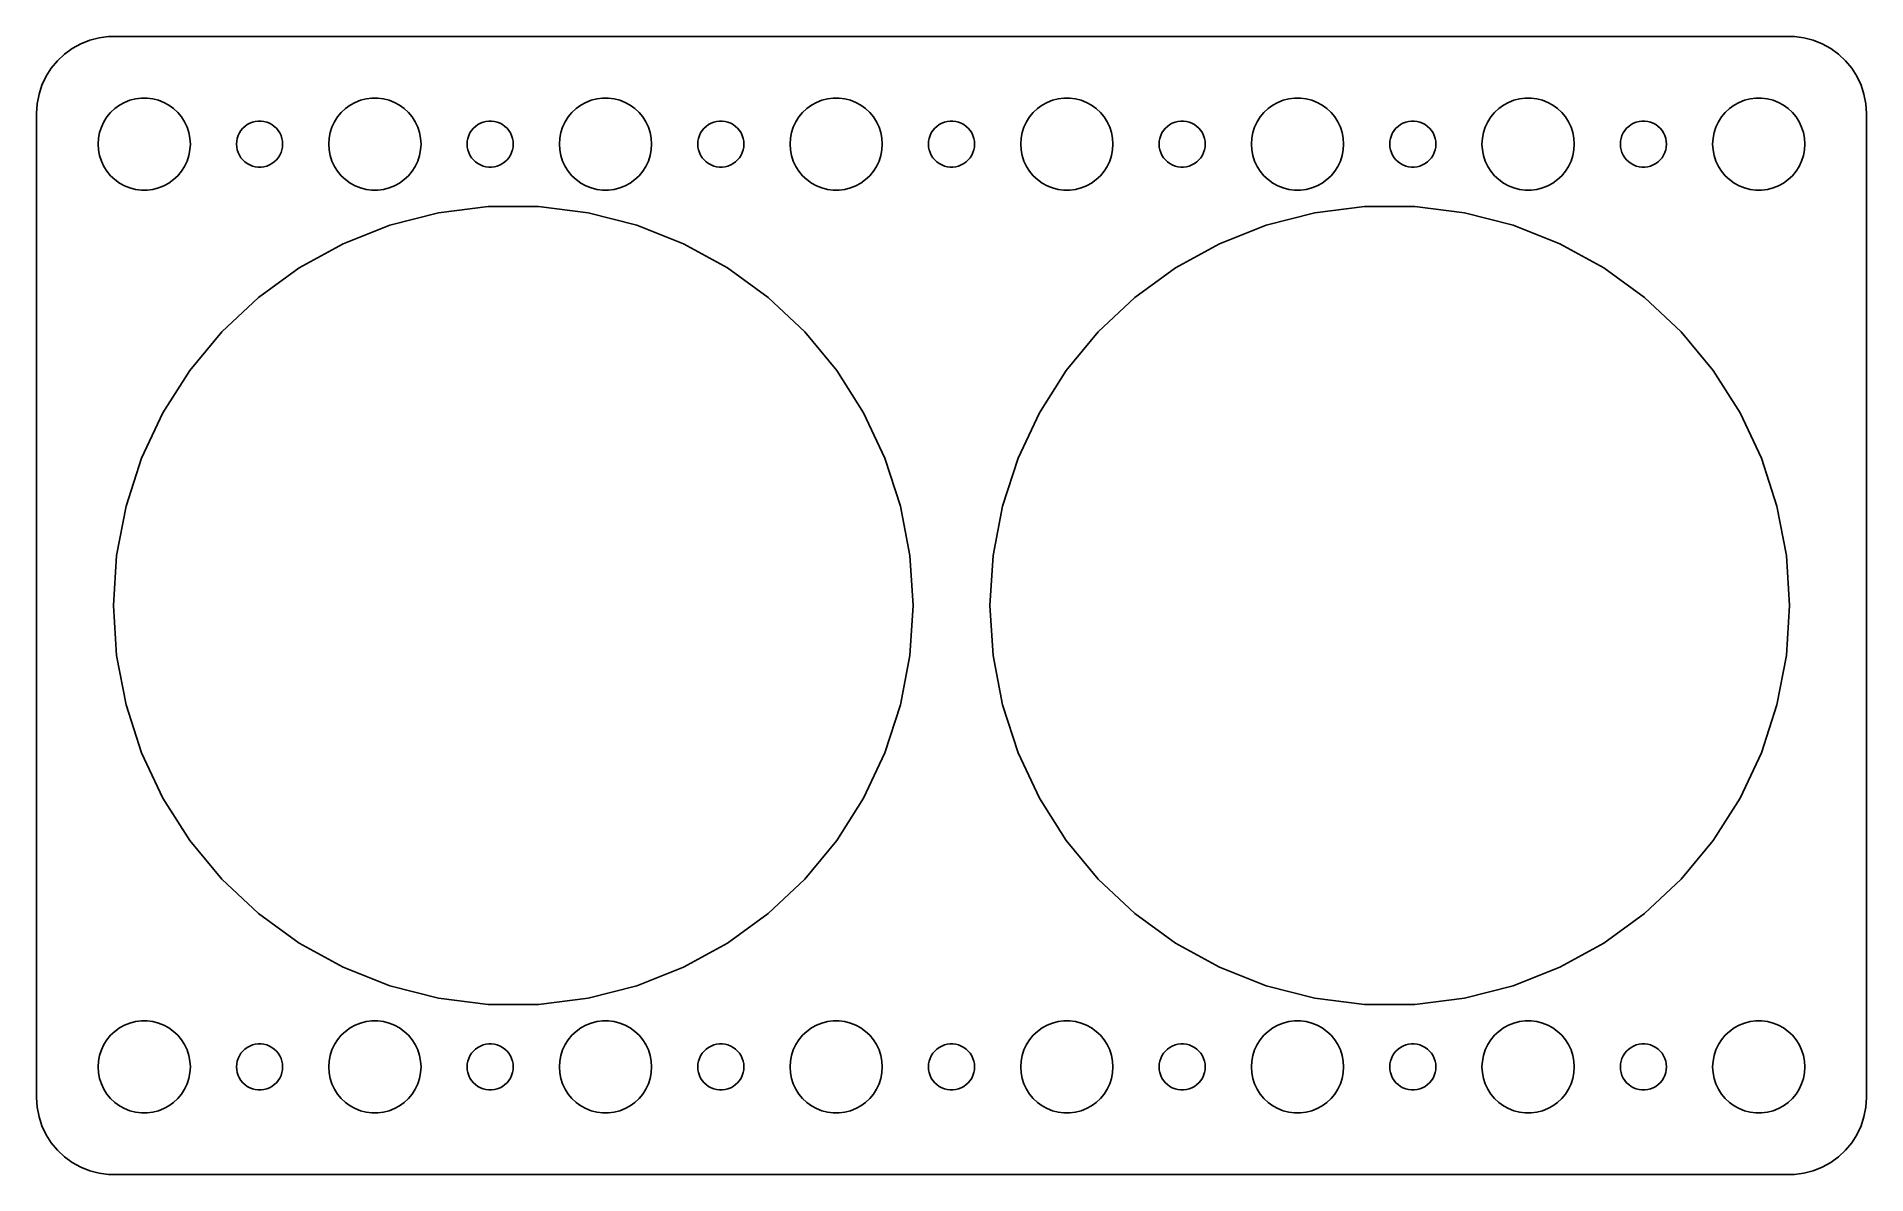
# Model space of a CAD drawing. Header units: metres. Extents: x -60 to 60, y -37 to 37.
import ezdxf

# ---------------------------------------------------------------- set-up
doc = ezdxf.new("R2010")
doc.units = ezdxf.units.M

msp = doc.modelspace()

# ---------------------------------------------------------------- linework, layer by layer
for p, q in [((-55.4369, 36.9114), (-56.0451, 36.7553)), ((-54.8139, 36.9901), (-55.4369, 36.9114)), ((54.8139, 36.9901), (-54.8139, 36.9901)), ((55.4369, 36.9114), (54.8139, 36.9901)), ((56.0451, 36.7553), (55.4369, 36.9114)), ((-57.6871, 35.8526), (-58.1448, 35.4227)), ((-57.1791, 36.2216), (-57.6871, 35.8526)), ((-56.6289, 36.5241), (-57.1791, 36.2216)), ((-56.0451, 36.7553), (-56.6289, 36.5241)), ((56.6289, 36.5241), (56.0451, 36.7553)), ((57.1791, 36.2216), (56.6289, 36.5241)), ((57.6871, 35.8526), (57.1791, 36.2216)), ((58.1448, 35.4227), (57.6871, 35.8526)), ((-58.5451, 34.9389), (-58.8815, 34.4088)), ((-58.1448, 35.4227), (-58.5451, 34.9389)), ((58.5451, 34.9389), (58.1448, 35.4227)), ((58.8815, 34.4088), (58.5451, 34.9389)), ((-59.1489, 33.8406), (-59.3429, 33.2434)), ((-58.8815, 34.4088), (-59.1489, 33.8406)), ((59.1489, 33.8406), (58.8815, 34.4088)), ((59.3429, 33.2434), (59.1489, 33.8406)), ((-59.4606, 32.6267), (-59.5, 32)), ((-59.3429, 33.2434), (-59.4606, 32.6267)), ((-54.6869, 32.0536), (-54.4123, 32.3115)), ((-54.4123, 32.3115), (-54.1075, 32.533)), ((-54.1075, 32.533), (-53.7773, 32.7145)), ((-53.7773, 32.7145), (-53.427, 32.8532)), ((-53.427, 32.8532), (-53.0621, 32.9469)), ((-53.0621, 32.9469), (-52.6884, 32.9941)), ((-52.6884, 32.9941), (-52.3116, 32.9941)), ((-52.3116, 32.9941), (-51.9379, 32.9469)), ((-51.9379, 32.9469), (-51.5729, 32.8532)), ((-51.5729, 32.8532), (-51.2227, 32.7145)), ((-51.2227, 32.7145), (-50.8925, 32.533)), ((-50.8925, 32.533), (-50.5877, 32.3115)), ((-50.5877, 32.3115), (-50.3131, 32.0536)), ((-39.6869, 32.0536), (-39.4123, 32.3115)), ((-39.4123, 32.3115), (-39.1075, 32.533)), ((-39.1075, 32.533), (-38.7773, 32.7145)), ((-38.7773, 32.7145), (-38.427, 32.8532)), ((-38.427, 32.8532), (-38.0621, 32.9469)), ((-38.0621, 32.9469), (-37.6884, 32.9941)), ((-37.6884, 32.9941), (-37.3116, 32.9941)), ((-37.3116, 32.9941), (-36.9379, 32.9469)), ((-36.9379, 32.9469), (-36.5729, 32.8532)), ((-36.5729, 32.8532), (-36.2227, 32.7145)), ((-36.2227, 32.7145), (-35.8925, 32.533)), ((-35.8925, 32.533), (-35.5877, 32.3115)), ((-35.5877, 32.3115), (-35.3131, 32.0536)), ((-24.6869, 32.0536), (-24.4123, 32.3115)), ((-24.4123, 32.3115), (-24.1075, 32.533)), ((-24.1075, 32.533), (-23.7773, 32.7145)), ((-23.7773, 32.7145), (-23.427, 32.8532)), ((-23.427, 32.8532), (-23.0621, 32.9469)), ((-23.0621, 32.9469), (-22.6884, 32.9941)), ((-22.6884, 32.9941), (-22.3116, 32.9941)), ((-22.3116, 32.9941), (-21.9379, 32.9469)), ((-21.9379, 32.9469), (-21.5729, 32.8532)), ((-21.5729, 32.8532), (-21.2227, 32.7145)), ((-21.2227, 32.7145), (-20.8925, 32.533)), ((-20.8925, 32.533), (-20.5877, 32.3115)), ((-20.5877, 32.3115), (-20.3131, 32.0536)), ((-9.6869, 32.0536), (-9.41226, 32.3115)), ((-9.41226, 32.3115), (-9.10747, 32.533)), ((-9.10747, 32.533), (-8.77733, 32.7145)), ((-8.77733, 32.7145), (-8.42705, 32.8532)), ((-8.42705, 32.8532), (-8.06213, 32.9469)), ((-8.06213, 32.9469), (-7.68837, 32.9941)), ((-7.68837, 32.9941), (-7.31161, 32.9941)), ((-7.31161, 32.9941), (-6.93785, 32.9469)), ((-6.93785, 32.9469), (-6.57294, 32.8532)), ((-6.57294, 32.8532), (-6.22266, 32.7145)), ((-6.22266, 32.7145), (-5.89252, 32.533)), ((-5.89252, 32.533), (-5.58772, 32.3115)), ((-5.58772, 32.3115), (-5.31308, 32.0536)), ((5.31308, 32.0536), (5.58772, 32.3115)), ((5.58772, 32.3115), (5.89252, 32.533)), ((5.89252, 32.533), (6.22266, 32.7145)), ((6.22266, 32.7145), (6.57294, 32.8532)), ((6.57294, 32.8532), (6.93785, 32.9469)), ((6.93785, 32.9469), (7.31161, 32.9941)), ((7.31161, 32.9941), (7.68837, 32.9941)), ((7.68837, 32.9941), (8.06213, 32.9469)), ((8.06213, 32.9469), (8.42705, 32.8532)), ((8.42705, 32.8532), (8.77733, 32.7145)), ((8.77733, 32.7145), (9.10747, 32.533)), ((9.10747, 32.533), (9.41226, 32.3115)), ((9.41226, 32.3115), (9.6869, 32.0536)), ((20.3131, 32.0536), (20.5877, 32.3115)), ((20.5877, 32.3115), (20.8925, 32.533)), ((20.8925, 32.533), (21.2227, 32.7145)), ((21.2227, 32.7145), (21.5729, 32.8532)), ((21.5729, 32.8532), (21.9379, 32.9469)), ((21.9379, 32.9469), (22.3116, 32.9941)), ((22.3116, 32.9941), (22.6884, 32.9941)), ((22.6884, 32.9941), (23.0621, 32.9469)), ((23.0621, 32.9469), (23.427, 32.8532)), ((23.427, 32.8532), (23.7773, 32.7145)), ((23.7773, 32.7145), (24.1075, 32.533)), ((24.1075, 32.533), (24.4123, 32.3115)), ((24.4123, 32.3115), (24.6869, 32.0536)), ((35.3131, 32.0536), (35.5877, 32.3115)), ((35.5877, 32.3115), (35.8925, 32.533)), ((35.8925, 32.533), (36.2227, 32.7145)), ((36.2227, 32.7145), (36.5729, 32.8532)), ((36.5729, 32.8532), (36.9379, 32.9469)), ((36.9379, 32.9469), (37.3116, 32.9941)), ((37.3116, 32.9941), (37.6884, 32.9941)), ((37.6884, 32.9941), (38.0621, 32.9469)), ((38.0621, 32.9469), (38.427, 32.8532)), ((38.427, 32.8532), (38.7773, 32.7145)), ((38.7773, 32.7145), (39.1075, 32.533)), ((39.1075, 32.533), (39.4123, 32.3115)), ((39.4123, 32.3115), (39.6869, 32.0536)), ((50.3131, 32.0536), (50.5877, 32.3115)), ((50.5877, 32.3115), (50.8925, 32.533)), ((50.8925, 32.533), (51.2227, 32.7145)), ((51.2227, 32.7145), (51.5729, 32.8532)), ((51.5729, 32.8532), (51.9379, 32.9469)), ((51.9379, 32.9469), (52.3116, 32.9941)), ((52.3116, 32.9941), (52.6884, 32.9941)), ((52.6884, 32.9941), (53.0621, 32.9469)), ((53.0621, 32.9469), (53.427, 32.8532)), ((53.427, 32.8532), (53.7773, 32.7145)), ((53.7773, 32.7145), (54.1075, 32.533)), ((54.1075, 32.533), (54.4123, 32.3115)), ((54.4123, 32.3115), (54.6869, 32.0536)), ((59.4606, 32.6267), (59.3429, 33.2434)), ((59.5, 32), (59.4606, 32.6267)), ((-59.5, 32), (-59.5, -32)), ((-55.4057, 30.7461), (-55.2893, 31.1044)), ((-55.2893, 31.1044), (-55.1289, 31.4453)), ((-55.1289, 31.4453), (-54.927, 31.7634)), ((-54.927, 31.7634), (-54.6869, 32.0536)), ((-50.3131, 32.0536), (-50.0729, 31.7634)), ((-50.0729, 31.7634), (-49.8711, 31.4453)), ((-49.8711, 31.4453), (-49.7107, 31.1044)), ((-49.7107, 31.1044), (-49.5942, 30.7461)), ((-46.2135, 30.8817), (-46.0934, 31.0268)), ((-46.0934, 31.0268), (-45.9561, 31.1558)), ((-45.9561, 31.1558), (-45.8037, 31.2665)), ((-45.8037, 31.2665), (-45.6387, 31.3572)), ((-45.6387, 31.3572), (-45.4635, 31.4266)), ((-45.4635, 31.4266), (-45.2811, 31.4734)), ((-45.2811, 31.4734), (-45.0942, 31.497)), ((-45.0942, 31.497), (-44.9058, 31.497)), ((-44.9058, 31.497), (-44.7189, 31.4734)), ((-44.7189, 31.4734), (-44.5365, 31.4266)), ((-44.5365, 31.4266), (-44.3613, 31.3572)), ((-44.3613, 31.3572), (-44.1963, 31.2665)), ((-44.1963, 31.2665), (-44.0439, 31.1558)), ((-44.0439, 31.1558), (-43.9065, 31.0268)), ((-43.9065, 31.0268), (-43.7865, 30.8817)), ((-40.4057, 30.7461), (-40.2893, 31.1044)), ((-40.2893, 31.1044), (-40.1289, 31.4453)), ((-40.1289, 31.4453), (-39.927, 31.7634)), ((-39.927, 31.7634), (-39.6869, 32.0536)), ((-35.3131, 32.0536), (-35.0729, 31.7634)), ((-35.0729, 31.7634), (-34.8711, 31.4453)), ((-34.8711, 31.4453), (-34.7107, 31.1044)), ((-34.7107, 31.1044), (-34.5942, 30.7461)), ((-31.2135, 30.8817), (-31.0934, 31.0268)), ((-31.0934, 31.0268), (-30.9561, 31.1558)), ((-30.9561, 31.1558), (-30.8037, 31.2665)), ((-30.8037, 31.2665), (-30.6387, 31.3572)), ((-30.6387, 31.3572), (-30.4635, 31.4266)), ((-30.4635, 31.4266), (-30.2811, 31.4734)), ((-30.2811, 31.4734), (-30.0942, 31.497)), ((-30.0942, 31.497), (-29.9058, 31.497)), ((-29.9058, 31.497), (-29.7189, 31.4734)), ((-29.7189, 31.4734), (-29.5365, 31.4266)), ((-29.5365, 31.4266), (-29.3613, 31.3572)), ((-29.3613, 31.3572), (-29.1963, 31.2665)), ((-29.1963, 31.2665), (-29.0439, 31.1558)), ((-29.0439, 31.1558), (-28.9065, 31.0268)), ((-28.9065, 31.0268), (-28.7865, 30.8817)), ((-25.4057, 30.7461), (-25.2893, 31.1044)), ((-25.2893, 31.1044), (-25.1289, 31.4453)), ((-25.1289, 31.4453), (-24.927, 31.7634)), ((-24.927, 31.7634), (-24.6869, 32.0536)), ((-20.3131, 32.0536), (-20.0729, 31.7634)), ((-20.0729, 31.7634), (-19.8711, 31.4453)), ((-19.8711, 31.4453), (-19.7107, 31.1044)), ((-19.7107, 31.1044), (-19.5942, 30.7461)), ((-16.2135, 30.8817), (-16.0934, 31.0268)), ((-16.0934, 31.0268), (-15.9561, 31.1558)), ((-15.9561, 31.1558), (-15.8037, 31.2665)), ((-15.8037, 31.2665), (-15.6387, 31.3572)), ((-15.6387, 31.3572), (-15.4635, 31.4266)), ((-15.4635, 31.4266), (-15.2811, 31.4734)), ((-15.2811, 31.4734), (-15.0942, 31.497)), ((-15.0942, 31.497), (-14.9058, 31.497)), ((-14.9058, 31.497), (-14.7189, 31.4734)), ((-14.7189, 31.4734), (-14.5365, 31.4266)), ((-14.5365, 31.4266), (-14.3613, 31.3572)), ((-14.3613, 31.3572), (-14.1963, 31.2665)), ((-14.1963, 31.2665), (-14.0439, 31.1558)), ((-14.0439, 31.1558), (-13.9065, 31.0268)), ((-13.9065, 31.0268), (-13.7865, 30.8817)), ((-10.4057, 30.7461), (-10.2893, 31.1044)), ((-10.2893, 31.1044), (-10.1289, 31.4453)), ((-10.1289, 31.4453), (-9.92705, 31.7634)), ((-9.92705, 31.7634), (-9.6869, 32.0536)), ((-5.31308, 32.0536), (-5.07294, 31.7634)), ((-5.07294, 31.7634), (-4.87108, 31.4453)), ((-4.87108, 31.4453), (-4.71066, 31.1044)), ((-4.71066, 31.1044), (-4.59424, 30.7461)), ((-1.21352, 30.8817), (-1.09344, 31.0268)), ((-1.09344, 31.0268), (-0.95613, 31.1558)), ((-0.95613, 31.1558), (-0.80373, 31.2665)), ((-0.80373, 31.2665), (-0.63866, 31.3572)), ((-0.63866, 31.3572), (-0.46352, 31.4266)), ((-0.46352, 31.4266), (-0.28107, 31.4734)), ((-0.28107, 31.4734), (-0.09418, 31.497)), ((-0.09418, 31.497), (0.09418, 31.497)), ((0.09418, 31.497), (0.28107, 31.4734)), ((0.28107, 31.4734), (0.46352, 31.4266)), ((0.46352, 31.4266), (0.63866, 31.3572)), ((0.63866, 31.3572), (0.80373, 31.2665)), ((0.80373, 31.2665), (0.95613, 31.1558)), ((0.95613, 31.1558), (1.09344, 31.0268)), ((1.09344, 31.0268), (1.21352, 30.8817)), ((4.59424, 30.7461), (4.71066, 31.1044)), ((4.71066, 31.1044), (4.87108, 31.4453)), ((4.87108, 31.4453), (5.07294, 31.7634)), ((5.07294, 31.7634), (5.31308, 32.0536)), ((9.6869, 32.0536), (9.92705, 31.7634)), ((9.92705, 31.7634), (10.1289, 31.4453)), ((10.1289, 31.4453), (10.2893, 31.1044)), ((10.2893, 31.1044), (10.4057, 30.7461)), ((13.7865, 30.8817), (13.9065, 31.0268)), ((13.9065, 31.0268), (14.0439, 31.1558)), ((14.0439, 31.1558), (14.1963, 31.2665)), ((14.1963, 31.2665), (14.3613, 31.3572)), ((14.3613, 31.3572), (14.5365, 31.4266)), ((14.5365, 31.4266), (14.7189, 31.4734)), ((14.7189, 31.4734), (14.9058, 31.497)), ((14.9058, 31.497), (15.0942, 31.497)), ((15.0942, 31.497), (15.2811, 31.4734)), ((15.2811, 31.4734), (15.4635, 31.4266)), ((15.4635, 31.4266), (15.6387, 31.3572)), ((15.6387, 31.3572), (15.8037, 31.2665)), ((15.8037, 31.2665), (15.9561, 31.1558)), ((15.9561, 31.1558), (16.0934, 31.0268)), ((16.0934, 31.0268), (16.2135, 30.8817)), ((19.5942, 30.7461), (19.7107, 31.1044)), ((19.7107, 31.1044), (19.8711, 31.4453)), ((19.8711, 31.4453), (20.0729, 31.7634)), ((20.0729, 31.7634), (20.3131, 32.0536)), ((24.6869, 32.0536), (24.927, 31.7634)), ((24.927, 31.7634), (25.1289, 31.4453)), ((25.1289, 31.4453), (25.2893, 31.1044)), ((25.2893, 31.1044), (25.4057, 30.7461)), ((28.7865, 30.8817), (28.9065, 31.0268)), ((28.9065, 31.0268), (29.0439, 31.1558)), ((29.0439, 31.1558), (29.1963, 31.2665)), ((29.1963, 31.2665), (29.3613, 31.3572)), ((29.3613, 31.3572), (29.5365, 31.4266)), ((29.5365, 31.4266), (29.7189, 31.4734)), ((29.7189, 31.4734), (29.9058, 31.497)), ((29.9058, 31.497), (30.0942, 31.497)), ((30.0942, 31.497), (30.2811, 31.4734)), ((30.2811, 31.4734), (30.4635, 31.4266)), ((30.4635, 31.4266), (30.6387, 31.3572)), ((30.6387, 31.3572), (30.8037, 31.2665)), ((30.8037, 31.2665), (30.9561, 31.1558)), ((30.9561, 31.1558), (31.0934, 31.0268)), ((31.0934, 31.0268), (31.2135, 30.8817)), ((34.5942, 30.7461), (34.7107, 31.1044)), ((34.7107, 31.1044), (34.8711, 31.4453)), ((34.8711, 31.4453), (35.0729, 31.7634)), ((35.0729, 31.7634), (35.3131, 32.0536)), ((39.6869, 32.0536), (39.927, 31.7634)), ((39.927, 31.7634), (40.1289, 31.4453)), ((40.1289, 31.4453), (40.2893, 31.1044)), ((40.2893, 31.1044), (40.4057, 30.7461)), ((43.7865, 30.8817), (43.9065, 31.0268)), ((43.9065, 31.0268), (44.0439, 31.1558)), ((44.0439, 31.1558), (44.1963, 31.2665)), ((44.1963, 31.2665), (44.3613, 31.3572)), ((44.3613, 31.3572), (44.5365, 31.4266)), ((44.5365, 31.4266), (44.7189, 31.4734)), ((44.7189, 31.4734), (44.9058, 31.497)), ((44.9058, 31.497), (45.0942, 31.497)), ((45.0942, 31.497), (45.2811, 31.4734)), ((45.2811, 31.4734), (45.4635, 31.4266)), ((45.4635, 31.4266), (45.6387, 31.3572)), ((45.6387, 31.3572), (45.8037, 31.2665)), ((45.8037, 31.2665), (45.9561, 31.1558)), ((45.9561, 31.1558), (46.0934, 31.0268)), ((46.0934, 31.0268), (46.2135, 30.8817)), ((49.5942, 30.7461), (49.7107, 31.1044)), ((49.7107, 31.1044), (49.8711, 31.4453)), ((49.8711, 31.4453), (50.0729, 31.7634)), ((50.0729, 31.7634), (50.3131, 32.0536)), ((54.6869, 32.0536), (54.927, 31.7634)), ((54.927, 31.7634), (55.1289, 31.4453)), ((55.1289, 31.4453), (55.2893, 31.1044)), ((55.2893, 31.1044), (55.4057, 30.7461)), ((59.5, -32), (59.5, 32)), ((-55.5, 30), (-55.4763, 30.376)), ((-55.4763, 29.624), (-55.5, 30)), ((-55.4763, 30.376), (-55.4057, 30.7461)), ((-49.5942, 30.7461), (-49.5237, 30.376)), ((-49.5237, 30.376), (-49.5, 30)), ((-49.5, 30), (-49.5237, 29.624)), ((-46.5, 30), (-46.4882, 30.188)), ((-46.4882, 29.812), (-46.5, 30)), ((-46.4882, 30.188), (-46.4529, 30.373)), ((-46.4529, 29.627), (-46.4882, 29.812)), ((-46.4529, 30.373), (-46.3947, 30.5522)), ((-46.3947, 30.5522), (-46.3145, 30.7226)), ((-46.3145, 30.7226), (-46.2135, 30.8817)), ((-43.7865, 30.8817), (-43.6855, 30.7226)), ((-43.6855, 30.7226), (-43.6053, 30.5522)), ((-43.6053, 30.5522), (-43.5471, 30.373)), ((-43.5471, 30.373), (-43.5118, 30.188)), ((-43.5118, 29.812), (-43.5471, 29.627)), ((-43.5118, 30.188), (-43.5, 30)), ((-43.5, 30), (-43.5118, 29.812)), ((-40.5, 30), (-40.4763, 30.376)), ((-40.4763, 29.624), (-40.5, 30)), ((-40.4763, 30.376), (-40.4057, 30.7461)), ((-34.5942, 30.7461), (-34.5237, 30.376)), ((-34.5237, 30.376), (-34.5, 30)), ((-34.5, 30), (-34.5237, 29.624)), ((-31.5, 30), (-31.4882, 30.188)), ((-31.4882, 29.812), (-31.5, 30)), ((-31.4882, 30.188), (-31.4529, 30.373)), ((-31.4529, 29.627), (-31.4882, 29.812)), ((-31.4529, 30.373), (-31.3947, 30.5522)), ((-31.3947, 30.5522), (-31.3145, 30.7226)), ((-31.3145, 30.7226), (-31.2135, 30.8817)), ((-28.7865, 30.8817), (-28.6855, 30.7226)), ((-28.6855, 30.7226), (-28.6053, 30.5522)), ((-28.6053, 30.5522), (-28.5471, 30.373)), ((-28.5471, 30.373), (-28.5118, 30.188)), ((-28.5118, 29.812), (-28.5471, 29.627)), ((-28.5118, 30.188), (-28.5, 30)), ((-28.5, 30), (-28.5118, 29.812)), ((-25.5, 30), (-25.4763, 30.376)), ((-25.4763, 29.624), (-25.5, 30)), ((-25.4763, 30.376), (-25.4057, 30.7461)), ((-19.5942, 30.7461), (-19.5237, 30.376)), ((-19.5237, 30.376), (-19.5, 30)), ((-19.5, 30), (-19.5237, 29.624)), ((-16.5, 30), (-16.4882, 30.188)), ((-16.4882, 29.812), (-16.5, 30)), ((-16.4882, 30.188), (-16.4529, 30.373)), ((-16.4529, 29.627), (-16.4882, 29.812)), ((-16.4529, 30.373), (-16.3947, 30.5522)), ((-16.3947, 30.5522), (-16.3145, 30.7226)), ((-16.3145, 30.7226), (-16.2135, 30.8817)), ((-13.7865, 30.8817), (-13.6855, 30.7226)), ((-13.6855, 30.7226), (-13.6053, 30.5522)), ((-13.6053, 30.5522), (-13.5471, 30.373)), ((-13.5471, 30.373), (-13.5118, 30.188)), ((-13.5118, 29.812), (-13.5471, 29.627)), ((-13.5118, 30.188), (-13.5, 30)), ((-13.5, 30), (-13.5118, 29.812)), ((-10.5, 30), (-10.4763, 30.376)), ((-10.4763, 29.624), (-10.5, 30)), ((-10.4763, 30.376), (-10.4057, 30.7461)), ((-4.59424, 30.7461), (-4.52365, 30.376)), ((-4.52365, 30.376), (-4.5, 30)), ((-4.5, 30), (-4.52365, 29.624)), ((-1.5, 30), (-1.48816, 30.188)), ((-1.48816, 29.812), (-1.5, 30)), ((-1.48816, 30.188), (-1.45287, 30.373)), ((-1.45287, 29.627), (-1.48816, 29.812)), ((-1.45287, 30.373), (-1.39465, 30.5522)), ((-1.39465, 30.5522), (-1.31445, 30.7226)), ((-1.31445, 30.7226), (-1.21352, 30.8817)), ((1.21352, 30.8817), (1.31445, 30.7226)), ((1.31445, 30.7226), (1.39465, 30.5522)), ((1.39465, 30.5522), (1.45287, 30.373)), ((1.45287, 30.373), (1.48816, 30.188)), ((1.48816, 29.812), (1.45287, 29.627)), ((1.48816, 30.188), (1.5, 30)), ((1.5, 30), (1.48816, 29.812)), ((4.5, 30), (4.52365, 30.376)), ((4.52365, 29.624), (4.5, 30)), ((4.52365, 30.376), (4.59424, 30.7461)), ((10.4057, 30.7461), (10.4763, 30.376)), ((10.4763, 30.376), (10.5, 30)), ((10.5, 30), (10.4763, 29.624)), ((13.5, 30), (13.5118, 30.188)), ((13.5118, 29.812), (13.5, 30)), ((13.5118, 30.188), (13.5471, 30.373)), ((13.5471, 29.627), (13.5118, 29.812)), ((13.5471, 30.373), (13.6053, 30.5522)), ((13.6053, 30.5522), (13.6855, 30.7226)), ((13.6855, 30.7226), (13.7865, 30.8817)), ((16.2135, 30.8817), (16.3145, 30.7226)), ((16.3145, 30.7226), (16.3947, 30.5522)), ((16.3947, 30.5522), (16.4529, 30.373)), ((16.4529, 30.373), (16.4882, 30.188)), ((16.4882, 29.812), (16.4529, 29.627)), ((16.4882, 30.188), (16.5, 30)), ((16.5, 30), (16.4882, 29.812)), ((19.5, 30), (19.5237, 30.376)), ((19.5237, 29.624), (19.5, 30)), ((19.5237, 30.376), (19.5942, 30.7461)), ((25.4057, 30.7461), (25.4763, 30.376)), ((25.4763, 30.376), (25.5, 30)), ((25.5, 30), (25.4763, 29.624)), ((28.5, 30), (28.5118, 30.188)), ((28.5118, 29.812), (28.5, 30)), ((28.5118, 30.188), (28.5471, 30.373)), ((28.5471, 29.627), (28.5118, 29.812)), ((28.5471, 30.373), (28.6053, 30.5522)), ((28.6053, 30.5522), (28.6855, 30.7226)), ((28.6855, 30.7226), (28.7865, 30.8817)), ((31.2135, 30.8817), (31.3145, 30.7226)), ((31.3145, 30.7226), (31.3947, 30.5522)), ((31.3947, 30.5522), (31.4529, 30.373)), ((31.4529, 30.373), (31.4882, 30.188)), ((31.4882, 29.812), (31.4529, 29.627)), ((31.4882, 30.188), (31.5, 30)), ((31.5, 30), (31.4882, 29.812)), ((34.5, 30), (34.5237, 30.376)), ((34.5237, 29.624), (34.5, 30)), ((34.5237, 30.376), (34.5942, 30.7461)), ((40.4057, 30.7461), (40.4763, 30.376)), ((40.4763, 30.376), (40.5, 30)), ((40.5, 30), (40.4763, 29.624)), ((43.5, 30), (43.5118, 30.188)), ((43.5118, 29.812), (43.5, 30)), ((43.5118, 30.188), (43.5471, 30.373)), ((43.5471, 29.627), (43.5118, 29.812)), ((43.5471, 30.373), (43.6053, 30.5522)), ((43.6053, 30.5522), (43.6855, 30.7226)), ((43.6855, 30.7226), (43.7865, 30.8817)), ((46.2135, 30.8817), (46.3145, 30.7226)), ((46.3145, 30.7226), (46.3947, 30.5522)), ((46.3947, 30.5522), (46.4529, 30.373)), ((46.4529, 30.373), (46.4882, 30.188)), ((46.4882, 29.812), (46.4529, 29.627)), ((46.4882, 30.188), (46.5, 30)), ((46.5, 30), (46.4882, 29.812)), ((49.5, 30), (49.5237, 30.376)), ((49.5237, 29.624), (49.5, 30)), ((49.5237, 30.376), (49.5942, 30.7461)), ((55.4057, 30.7461), (55.4763, 30.376)), ((55.4763, 30.376), (55.5, 30)), ((55.5, 30), (55.4763, 29.624)), ((-55.4057, 29.2539), (-55.4763, 29.624)), ((-55.2893, 28.8956), (-55.4057, 29.2539)), ((-55.1289, 28.5547), (-55.2893, 28.8956)), ((-49.7107, 28.8956), (-49.8711, 28.5547)), ((-49.5942, 29.2539), (-49.7107, 28.8956)), ((-49.5237, 29.624), (-49.5942, 29.2539)), ((-46.3947, 29.4478), (-46.4529, 29.627)), ((-46.3145, 29.2774), (-46.3947, 29.4478)), ((-46.2135, 29.1183), (-46.3145, 29.2774)), ((-46.0934, 28.9732), (-46.2135, 29.1183)), ((-45.9561, 28.8442), (-46.0934, 28.9732)), ((-45.8037, 28.7335), (-45.9561, 28.8442)), ((-45.6387, 28.6427), (-45.8037, 28.7335)), ((-45.4635, 28.5734), (-45.6387, 28.6427)), ((-45.2811, 28.5266), (-45.4635, 28.5734)), ((-44.5365, 28.5734), (-44.7189, 28.5266)), ((-44.3613, 28.6427), (-44.5365, 28.5734)), ((-44.1963, 28.7335), (-44.3613, 28.6427)), ((-44.0439, 28.8442), (-44.1963, 28.7335)), ((-43.9065, 28.9732), (-44.0439, 28.8442)), ((-43.7865, 29.1183), (-43.9065, 28.9732)), ((-43.6855, 29.2774), (-43.7865, 29.1183)), ((-43.6053, 29.4478), (-43.6855, 29.2774)), ((-43.5471, 29.627), (-43.6053, 29.4478)), ((-40.4057, 29.2539), (-40.4763, 29.624)), ((-40.2893, 28.8956), (-40.4057, 29.2539)), ((-40.1289, 28.5547), (-40.2893, 28.8956)), ((-34.7107, 28.8956), (-34.8711, 28.5547)), ((-34.5942, 29.2539), (-34.7107, 28.8956)), ((-34.5237, 29.624), (-34.5942, 29.2539)), ((-31.3947, 29.4478), (-31.4529, 29.627)), ((-31.3145, 29.2774), (-31.3947, 29.4478)), ((-31.2135, 29.1183), (-31.3145, 29.2774)), ((-31.0934, 28.9732), (-31.2135, 29.1183)), ((-30.9561, 28.8442), (-31.0934, 28.9732)), ((-30.8037, 28.7335), (-30.9561, 28.8442)), ((-30.6387, 28.6427), (-30.8037, 28.7335)), ((-30.4635, 28.5734), (-30.6387, 28.6427)), ((-30.2811, 28.5266), (-30.4635, 28.5734)), ((-29.5365, 28.5734), (-29.7189, 28.5266)), ((-29.3613, 28.6427), (-29.5365, 28.5734)), ((-29.1963, 28.7335), (-29.3613, 28.6427)), ((-29.0439, 28.8442), (-29.1963, 28.7335)), ((-28.9065, 28.9732), (-29.0439, 28.8442)), ((-28.7865, 29.1183), (-28.9065, 28.9732)), ((-28.6855, 29.2774), (-28.7865, 29.1183)), ((-28.6053, 29.4478), (-28.6855, 29.2774)), ((-28.5471, 29.627), (-28.6053, 29.4478)), ((-25.4057, 29.2539), (-25.4763, 29.624)), ((-25.2893, 28.8956), (-25.4057, 29.2539)), ((-25.1289, 28.5547), (-25.2893, 28.8956)), ((-19.7107, 28.8956), (-19.8711, 28.5547)), ((-19.5942, 29.2539), (-19.7107, 28.8956)), ((-19.5237, 29.624), (-19.5942, 29.2539)), ((-16.3947, 29.4478), (-16.4529, 29.627)), ((-16.3145, 29.2774), (-16.3947, 29.4478)), ((-16.2135, 29.1183), (-16.3145, 29.2774)), ((-16.0934, 28.9732), (-16.2135, 29.1183)), ((-15.9561, 28.8442), (-16.0934, 28.9732)), ((-15.8037, 28.7335), (-15.9561, 28.8442)), ((-15.6387, 28.6427), (-15.8037, 28.7335)), ((-15.4635, 28.5734), (-15.6387, 28.6427)), ((-15.2811, 28.5266), (-15.4635, 28.5734)), ((-14.5365, 28.5734), (-14.7189, 28.5266)), ((-14.3613, 28.6427), (-14.5365, 28.5734)), ((-14.1963, 28.7335), (-14.3613, 28.6427)), ((-14.0439, 28.8442), (-14.1963, 28.7335)), ((-13.9065, 28.9732), (-14.0439, 28.8442)), ((-13.7865, 29.1183), (-13.9065, 28.9732)), ((-13.6855, 29.2774), (-13.7865, 29.1183)), ((-13.6053, 29.4478), (-13.6855, 29.2774)), ((-13.5471, 29.627), (-13.6053, 29.4478)), ((-10.4057, 29.2539), (-10.4763, 29.624)), ((-10.2893, 28.8956), (-10.4057, 29.2539)), ((-10.1289, 28.5547), (-10.2893, 28.8956)), ((-4.71066, 28.8956), (-4.87108, 28.5547)), ((-4.59424, 29.2539), (-4.71066, 28.8956)), ((-4.52365, 29.624), (-4.59424, 29.2539)), ((-1.39465, 29.4478), (-1.45287, 29.627)), ((-1.31445, 29.2774), (-1.39465, 29.4478)), ((-1.21352, 29.1183), (-1.31445, 29.2774)), ((-1.09344, 28.9732), (-1.21352, 29.1183)), ((-0.95613, 28.8442), (-1.09344, 28.9732)), ((-0.80373, 28.7335), (-0.95613, 28.8442)), ((-0.63866, 28.6427), (-0.80373, 28.7335)), ((-0.46352, 28.5734), (-0.63866, 28.6427)), ((-0.28107, 28.5266), (-0.46352, 28.5734)), ((0.46352, 28.5734), (0.28107, 28.5266)), ((0.63866, 28.6427), (0.46352, 28.5734)), ((0.80373, 28.7335), (0.63866, 28.6427)), ((0.95613, 28.8442), (0.80373, 28.7335)), ((1.09344, 28.9732), (0.95613, 28.8442)), ((1.21352, 29.1183), (1.09344, 28.9732)), ((1.31445, 29.2774), (1.21352, 29.1183)), ((1.39465, 29.4478), (1.31445, 29.2774)), ((1.45287, 29.627), (1.39465, 29.4478)), ((4.59424, 29.2539), (4.52365, 29.624)), ((4.71066, 28.8956), (4.59424, 29.2539)), ((4.87108, 28.5547), (4.71066, 28.8956)), ((10.2893, 28.8956), (10.1289, 28.5547)), ((10.4057, 29.2539), (10.2893, 28.8956)), ((10.4763, 29.624), (10.4057, 29.2539)), ((13.6053, 29.4478), (13.5471, 29.627)), ((13.6855, 29.2774), (13.6053, 29.4478)), ((13.7865, 29.1183), (13.6855, 29.2774)), ((13.9065, 28.9732), (13.7865, 29.1183)), ((14.0439, 28.8442), (13.9065, 28.9732)), ((14.1963, 28.7335), (14.0439, 28.8442)), ((14.3613, 28.6427), (14.1963, 28.7335)), ((14.5365, 28.5734), (14.3613, 28.6427)), ((14.7189, 28.5266), (14.5365, 28.5734)), ((15.4635, 28.5734), (15.2811, 28.5266)), ((15.6387, 28.6427), (15.4635, 28.5734)), ((15.8037, 28.7335), (15.6387, 28.6427)), ((15.9561, 28.8442), (15.8037, 28.7335)), ((16.0934, 28.9732), (15.9561, 28.8442)), ((16.2135, 29.1183), (16.0934, 28.9732)), ((16.3145, 29.2774), (16.2135, 29.1183)), ((16.3947, 29.4478), (16.3145, 29.2774)), ((16.4529, 29.627), (16.3947, 29.4478)), ((19.5942, 29.2539), (19.5237, 29.624)), ((19.7107, 28.8956), (19.5942, 29.2539)), ((19.8711, 28.5547), (19.7107, 28.8956)), ((25.2893, 28.8956), (25.1289, 28.5547)), ((25.4057, 29.2539), (25.2893, 28.8956)), ((25.4763, 29.624), (25.4057, 29.2539)), ((28.6053, 29.4478), (28.5471, 29.627)), ((28.6855, 29.2774), (28.6053, 29.4478)), ((28.7865, 29.1183), (28.6855, 29.2774)), ((28.9065, 28.9732), (28.7865, 29.1183)), ((29.0439, 28.8442), (28.9065, 28.9732)), ((29.1963, 28.7335), (29.0439, 28.8442)), ((29.3613, 28.6427), (29.1963, 28.7335)), ((29.5365, 28.5734), (29.3613, 28.6427)), ((29.7189, 28.5266), (29.5365, 28.5734)), ((30.4635, 28.5734), (30.2811, 28.5266)), ((30.6387, 28.6427), (30.4635, 28.5734)), ((30.8037, 28.7335), (30.6387, 28.6427)), ((30.9561, 28.8442), (30.8037, 28.7335)), ((31.0934, 28.9732), (30.9561, 28.8442)), ((31.2135, 29.1183), (31.0934, 28.9732)), ((31.3145, 29.2774), (31.2135, 29.1183)), ((31.3947, 29.4478), (31.3145, 29.2774)), ((31.4529, 29.627), (31.3947, 29.4478)), ((34.5942, 29.2539), (34.5237, 29.624)), ((34.7107, 28.8956), (34.5942, 29.2539)), ((34.8711, 28.5547), (34.7107, 28.8956)), ((40.2893, 28.8956), (40.1289, 28.5547)), ((40.4057, 29.2539), (40.2893, 28.8956)), ((40.4763, 29.624), (40.4057, 29.2539)), ((43.6053, 29.4478), (43.5471, 29.627)), ((43.6855, 29.2774), (43.6053, 29.4478)), ((43.7865, 29.1183), (43.6855, 29.2774)), ((43.9065, 28.9732), (43.7865, 29.1183)), ((44.0439, 28.8442), (43.9065, 28.9732)), ((44.1963, 28.7335), (44.0439, 28.8442)), ((44.3613, 28.6427), (44.1963, 28.7335)), ((44.5365, 28.5734), (44.3613, 28.6427)), ((44.7189, 28.5266), (44.5365, 28.5734)), ((45.4635, 28.5734), (45.2811, 28.5266)), ((45.6387, 28.6427), (45.4635, 28.5734)), ((45.8037, 28.7335), (45.6387, 28.6427)), ((45.9561, 28.8442), (45.8037, 28.7335)), ((46.0934, 28.9732), (45.9561, 28.8442)), ((46.2135, 29.1183), (46.0934, 28.9732)), ((46.3145, 29.2774), (46.2135, 29.1183)), ((46.3947, 29.4478), (46.3145, 29.2774)), ((46.4529, 29.627), (46.3947, 29.4478)), ((49.5942, 29.2539), (49.5237, 29.624)), ((49.7107, 28.8956), (49.5942, 29.2539)), ((49.8711, 28.5547), (49.7107, 28.8956)), ((55.2893, 28.8956), (55.1289, 28.5547)), ((55.4057, 29.2539), (55.2893, 28.8956)), ((55.4763, 29.624), (55.4057, 29.2539)), ((-54.927, 28.2366), (-55.1289, 28.5547)), ((-54.6869, 27.9464), (-54.927, 28.2366)), ((-54.4123, 27.6884), (-54.6869, 27.9464)), ((-54.1075, 27.467), (-54.4123, 27.6884)), ((-53.7773, 27.2855), (-54.1075, 27.467)), ((-50.8925, 27.467), (-51.2227, 27.2855)), ((-50.5877, 27.6884), (-50.8925, 27.467)), ((-50.3131, 27.9464), (-50.5877, 27.6884)), ((-50.0729, 28.2366), (-50.3131, 27.9464)), ((-49.8711, 28.5547), (-50.0729, 28.2366)), ((-45.0942, 28.503), (-45.2811, 28.5266)), ((-44.9058, 28.503), (-45.0942, 28.503)), ((-44.7189, 28.5266), (-44.9058, 28.503)), ((-39.927, 28.2366), (-40.1289, 28.5547)), ((-39.6869, 27.9464), (-39.927, 28.2366)), ((-39.4123, 27.6884), (-39.6869, 27.9464)), ((-39.1075, 27.467), (-39.4123, 27.6884)), ((-38.7773, 27.2855), (-39.1075, 27.467)), ((-35.8925, 27.467), (-36.2227, 27.2855)), ((-35.5877, 27.6884), (-35.8925, 27.467)), ((-35.3131, 27.9464), (-35.5877, 27.6884)), ((-35.0729, 28.2366), (-35.3131, 27.9464)), ((-34.8711, 28.5547), (-35.0729, 28.2366)), ((-30.0942, 28.503), (-30.2811, 28.5266)), ((-29.9058, 28.503), (-30.0942, 28.503)), ((-29.7189, 28.5266), (-29.9058, 28.503)), ((-24.927, 28.2366), (-25.1289, 28.5547)), ((-24.6869, 27.9464), (-24.927, 28.2366)), ((-24.4123, 27.6884), (-24.6869, 27.9464)), ((-24.1075, 27.467), (-24.4123, 27.6884)), ((-23.7773, 27.2855), (-24.1075, 27.467)), ((-20.8925, 27.467), (-21.2227, 27.2855)), ((-20.5877, 27.6884), (-20.8925, 27.467)), ((-20.3131, 27.9464), (-20.5877, 27.6884)), ((-20.0729, 28.2366), (-20.3131, 27.9464)), ((-19.8711, 28.5547), (-20.0729, 28.2366)), ((-15.0942, 28.503), (-15.2811, 28.5266)), ((-14.9058, 28.503), (-15.0942, 28.503)), ((-14.7189, 28.5266), (-14.9058, 28.503)), ((-9.92705, 28.2366), (-10.1289, 28.5547)), ((-9.6869, 27.9464), (-9.92705, 28.2366)), ((-9.41226, 27.6884), (-9.6869, 27.9464)), ((-9.10747, 27.467), (-9.41226, 27.6884)), ((-8.77733, 27.2855), (-9.10747, 27.467)), ((-5.89252, 27.467), (-6.22266, 27.2855)), ((-5.58772, 27.6884), (-5.89252, 27.467)), ((-5.31308, 27.9464), (-5.58772, 27.6884)), ((-5.07294, 28.2366), (-5.31308, 27.9464)), ((-4.87108, 28.5547), (-5.07294, 28.2366)), ((-0.09418, 28.503), (-0.28107, 28.5266)), ((0.09418, 28.503), (-0.09418, 28.503)), ((0.28107, 28.5266), (0.09418, 28.503)), ((5.07294, 28.2366), (4.87108, 28.5547)), ((5.31308, 27.9464), (5.07294, 28.2366)), ((5.58772, 27.6884), (5.31308, 27.9464)), ((5.89252, 27.467), (5.58772, 27.6884)), ((6.22266, 27.2855), (5.89252, 27.467)), ((9.10747, 27.467), (8.77733, 27.2855)), ((9.41226, 27.6884), (9.10747, 27.467)), ((9.6869, 27.9464), (9.41226, 27.6884)), ((9.92705, 28.2366), (9.6869, 27.9464)), ((10.1289, 28.5547), (9.92705, 28.2366)), ((14.9058, 28.503), (14.7189, 28.5266)), ((15.0942, 28.503), (14.9058, 28.503)), ((15.2811, 28.5266), (15.0942, 28.503)), ((20.0729, 28.2366), (19.8711, 28.5547)), ((20.3131, 27.9464), (20.0729, 28.2366)), ((20.5877, 27.6884), (20.3131, 27.9464)), ((20.8925, 27.467), (20.5877, 27.6884)), ((21.2227, 27.2855), (20.8925, 27.467)), ((24.1075, 27.467), (23.7773, 27.2855)), ((24.4123, 27.6884), (24.1075, 27.467)), ((24.6869, 27.9464), (24.4123, 27.6884)), ((24.927, 28.2366), (24.6869, 27.9464)), ((25.1289, 28.5547), (24.927, 28.2366)), ((29.9058, 28.503), (29.7189, 28.5266)), ((30.0942, 28.503), (29.9058, 28.503)), ((30.2811, 28.5266), (30.0942, 28.503)), ((35.0729, 28.2366), (34.8711, 28.5547)), ((35.3131, 27.9464), (35.0729, 28.2366)), ((35.5877, 27.6884), (35.3131, 27.9464)), ((35.8925, 27.467), (35.5877, 27.6884)), ((36.2227, 27.2855), (35.8925, 27.467)), ((39.1075, 27.467), (38.7773, 27.2855)), ((39.4123, 27.6884), (39.1075, 27.467)), ((39.6869, 27.9464), (39.4123, 27.6884)), ((39.927, 28.2366), (39.6869, 27.9464)), ((40.1289, 28.5547), (39.927, 28.2366)), ((44.9058, 28.503), (44.7189, 28.5266)), ((45.0942, 28.503), (44.9058, 28.503)), ((45.2811, 28.5266), (45.0942, 28.503)), ((50.0729, 28.2366), (49.8711, 28.5547)), ((50.3131, 27.9464), (50.0729, 28.2366)), ((50.5877, 27.6884), (50.3131, 27.9464)), ((50.8925, 27.467), (50.5877, 27.6884)), ((51.2227, 27.2855), (50.8925, 27.467)), ((54.1075, 27.467), (53.7773, 27.2855)), ((54.4123, 27.6884), (54.1075, 27.467)), ((54.6869, 27.9464), (54.4123, 27.6884)), ((54.927, 28.2366), (54.6869, 27.9464)), ((55.1289, 28.5547), (54.927, 28.2366)), ((-53.427, 27.1468), (-53.7773, 27.2855)), ((-53.0621, 27.0531), (-53.427, 27.1468)), ((-52.6884, 27.0059), (-53.0621, 27.0531)), ((-52.3116, 27.0059), (-52.6884, 27.0059)), ((-51.9379, 27.0531), (-52.3116, 27.0059)), ((-51.5729, 27.1468), (-51.9379, 27.0531)), ((-51.2227, 27.2855), (-51.5729, 27.1468)), ((-38.427, 27.1468), (-38.7773, 27.2855)), ((-38.0621, 27.0531), (-38.427, 27.1468)), ((-37.6884, 27.0059), (-38.0621, 27.0531)), ((-37.3116, 27.0059), (-37.6884, 27.0059)), ((-36.9379, 27.0531), (-37.3116, 27.0059)), ((-36.5729, 27.1468), (-36.9379, 27.0531)), ((-36.2227, 27.2855), (-36.5729, 27.1468)), ((-23.427, 27.1468), (-23.7773, 27.2855)), ((-23.0621, 27.0531), (-23.427, 27.1468)), ((-22.6884, 27.0059), (-23.0621, 27.0531)), ((-22.3116, 27.0059), (-22.6884, 27.0059)), ((-21.9379, 27.0531), (-22.3116, 27.0059)), ((-21.5729, 27.1468), (-21.9379, 27.0531)), ((-21.2227, 27.2855), (-21.5729, 27.1468)), ((-8.42705, 27.1468), (-8.77733, 27.2855)), ((-8.06213, 27.0531), (-8.42705, 27.1468)), ((-7.68837, 27.0059), (-8.06213, 27.0531)), ((-7.31161, 27.0059), (-7.68837, 27.0059)), ((-6.93785, 27.0531), (-7.31161, 27.0059)), ((-6.57294, 27.1468), (-6.93785, 27.0531)), ((-6.22266, 27.2855), (-6.57294, 27.1468)), ((6.57294, 27.1468), (6.22266, 27.2855)), ((6.93785, 27.0531), (6.57294, 27.1468)), ((7.31161, 27.0059), (6.93785, 27.0531)), ((7.68837, 27.0059), (7.31161, 27.0059)), ((8.06213, 27.0531), (7.68837, 27.0059)), ((8.42705, 27.1468), (8.06213, 27.0531)), ((8.77733, 27.2855), (8.42705, 27.1468)), ((21.5729, 27.1468), (21.2227, 27.2855)), ((21.9379, 27.0531), (21.5729, 27.1468)), ((22.3116, 27.0059), (21.9379, 27.0531)), ((22.6884, 27.0059), (22.3116, 27.0059)), ((23.0621, 27.0531), (22.6884, 27.0059)), ((23.427, 27.1468), (23.0621, 27.0531)), ((23.7773, 27.2855), (23.427, 27.1468)), ((36.5729, 27.1468), (36.2227, 27.2855)), ((36.9379, 27.0531), (36.5729, 27.1468)), ((37.3116, 27.0059), (36.9379, 27.0531)), ((37.6884, 27.0059), (37.3116, 27.0059)), ((38.0621, 27.0531), (37.6884, 27.0059)), ((38.427, 27.1468), (38.0621, 27.0531)), ((38.7773, 27.2855), (38.427, 27.1468)), ((51.5729, 27.1468), (51.2227, 27.2855)), ((51.9379, 27.0531), (51.5729, 27.1468)), ((52.3116, 27.0059), (51.9379, 27.0531)), ((52.6884, 27.0059), (52.3116, 27.0059)), ((53.0621, 27.0531), (52.6884, 27.0059)), ((53.427, 27.1468), (53.0621, 27.0531)), ((53.7773, 27.2855), (53.427, 27.1468)), ((-36.5344, 24.7275), (-33.3719, 25.5395)), ((-33.3719, 25.5395), (-30.1326, 25.9487)), ((-30.1326, 25.9487), (-26.8674, 25.9487)), ((-26.8674, 25.9487), (-23.6281, 25.5395)), ((-23.6281, 25.5395), (-20.4655, 24.7275)), ((20.4655, 24.7275), (23.6281, 25.5395)), ((23.6281, 25.5395), (26.8674, 25.9487)), ((26.8674, 25.9487), (30.1326, 25.9487)), ((30.1326, 25.9487), (33.3719, 25.5395)), ((33.3719, 25.5395), (36.5344, 24.7275)), ((-39.5703, 23.5255), (-36.5344, 24.7275)), ((-20.4655, 24.7275), (-17.4297, 23.5255)), ((17.4297, 23.5255), (20.4655, 24.7275)), ((36.5344, 24.7275), (39.5703, 23.5255)), ((-42.4315, 21.9525), (-39.5703, 23.5255)), ((-17.4297, 23.5255), (-14.5685, 21.9525)), ((14.5685, 21.9525), (17.4297, 23.5255)), ((39.5703, 23.5255), (42.4315, 21.9525)), ((-45.073, 20.0333), (-42.4315, 21.9525)), ((-14.5685, 21.9525), (-11.927, 20.0333)), ((11.927, 20.0333), (14.5685, 21.9525)), ((42.4315, 21.9525), (45.073, 20.0333)), ((-47.4532, 17.7982), (-45.073, 20.0333)), ((-11.927, 20.0333), (-9.54681, 17.7982)), ((9.54681, 17.7982), (11.927, 20.0333)), ((45.073, 20.0333), (47.4532, 17.7982)), ((-49.5344, 15.2824), (-47.4532, 17.7982)), ((-9.54681, 17.7982), (-7.46555, 15.2824)), ((7.46555, 15.2824), (9.54681, 17.7982)), ((47.4532, 17.7982), (49.5344, 15.2824)), ((-51.284, 12.5256), (-49.5344, 15.2824)), ((-7.46555, 15.2824), (-5.71602, 12.5256)), ((5.71602, 12.5256), (7.46555, 15.2824)), ((49.5344, 15.2824), (51.284, 12.5256)), ((-52.6742, 9.57123), (-51.284, 12.5256)), ((-5.71602, 12.5256), (-4.32581, 9.57123)), ((4.32581, 9.57123), (5.71602, 12.5256)), ((51.284, 12.5256), (52.6742, 9.57123)), ((-53.6832, 6.46593), (-52.6742, 9.57123)), ((-4.32581, 9.57123), (-3.31683, 6.46593)), ((3.31683, 6.46593), (4.32581, 9.57123)), ((52.6742, 9.57123), (53.6832, 6.46593)), ((-54.295, 3.25865), (-53.6832, 6.46593)), ((-3.31683, 6.46593), (-2.70502, 3.25865)), ((2.70502, 3.25865), (3.31683, 6.46593)), ((53.6832, 6.46593), (54.295, 3.25865)), ((-54.5, 0), (-54.295, 3.25865)), ((-2.70502, 3.25865), (-2.5, 0)), ((2.5, 0), (2.70502, 3.25865)), ((54.295, 3.25865), (54.5, 0)), ((-54.295, -3.25865), (-54.5, 0)), ((-2.5, 0), (-2.70502, -3.25865)), ((2.70502, -3.25865), (2.5, 0)), ((54.5, 0), (54.295, -3.25865)), ((-53.6832, -6.46593), (-54.295, -3.25865)), ((-2.70502, -3.25865), (-3.31683, -6.46593)), ((3.31683, -6.46593), (2.70502, -3.25865)), ((54.295, -3.25865), (53.6832, -6.46593)), ((-52.6742, -9.57123), (-53.6832, -6.46593)), ((-3.31683, -6.46593), (-4.32581, -9.57123)), ((4.32581, -9.57123), (3.31683, -6.46593)), ((53.6832, -6.46593), (52.6742, -9.57123)), ((-51.284, -12.5256), (-52.6742, -9.57123)), ((-4.32581, -9.57123), (-5.71602, -12.5256)), ((5.71602, -12.5256), (4.32581, -9.57123)), ((52.6742, -9.57123), (51.284, -12.5256)), ((-49.5344, -15.2824), (-51.284, -12.5256)), ((-5.71602, -12.5256), (-7.46555, -15.2824)), ((7.46555, -15.2824), (5.71602, -12.5256)), ((51.284, -12.5256), (49.5344, -15.2824)), ((-47.4532, -17.7982), (-49.5344, -15.2824)), ((-7.46555, -15.2824), (-9.54681, -17.7982)), ((9.54681, -17.7982), (7.46555, -15.2824)), ((49.5344, -15.2824), (47.4532, -17.7982)), ((-45.073, -20.0333), (-47.4532, -17.7982)), ((-9.54681, -17.7982), (-11.927, -20.0333)), ((11.927, -20.0333), (9.54681, -17.7982)), ((47.4532, -17.7982), (45.073, -20.0333)), ((-42.4315, -21.9525), (-45.073, -20.0333)), ((-11.927, -20.0333), (-14.5685, -21.9525)), ((14.5685, -21.9525), (11.927, -20.0333)), ((45.073, -20.0333), (42.4315, -21.9525)), ((-39.5703, -23.5255), (-42.4315, -21.9525)), ((-14.5685, -21.9525), (-17.4297, -23.5255)), ((17.4297, -23.5255), (14.5685, -21.9525)), ((42.4315, -21.9525), (39.5703, -23.5255)), ((-36.5344, -24.7275), (-39.5703, -23.5255)), ((-17.4297, -23.5255), (-20.4655, -24.7275)), ((20.4655, -24.7275), (17.4297, -23.5255)), ((39.5703, -23.5255), (36.5344, -24.7275)), ((-33.3719, -25.5395), (-36.5344, -24.7275)), ((-20.4655, -24.7275), (-23.6281, -25.5395)), ((23.6281, -25.5395), (20.4655, -24.7275)), ((36.5344, -24.7275), (33.3719, -25.5395)), ((-30.1326, -25.9487), (-33.3719, -25.5395)), ((-26.8674, -25.9487), (-30.1326, -25.9487)), ((-23.6281, -25.5395), (-26.8674, -25.9487)), ((26.8674, -25.9487), (23.6281, -25.5395)), ((30.1326, -25.9487), (26.8674, -25.9487)), ((33.3719, -25.5395), (30.1326, -25.9487)), ((-54.1075, -27.467), (-53.7773, -27.2855)), ((-53.7773, -27.2855), (-53.427, -27.1468)), ((-53.427, -27.1468), (-53.0621, -27.0531)), ((-53.0621, -27.0531), (-52.6884, -27.0059)), ((-52.6884, -27.0059), (-52.3116, -27.0059)), ((-52.3116, -27.0059), (-51.9379, -27.0531)), ((-51.9379, -27.0531), (-51.5729, -27.1468)), ((-51.5729, -27.1468), (-51.2227, -27.2855)), ((-51.2227, -27.2855), (-50.8925, -27.467)), ((-39.1075, -27.467), (-38.7773, -27.2855)), ((-38.7773, -27.2855), (-38.427, -27.1468)), ((-38.427, -27.1468), (-38.0621, -27.0531)), ((-38.0621, -27.0531), (-37.6884, -27.0059)), ((-37.6884, -27.0059), (-37.3116, -27.0059)), ((-37.3116, -27.0059), (-36.9379, -27.0531)), ((-36.9379, -27.0531), (-36.5729, -27.1468)), ((-36.5729, -27.1468), (-36.2227, -27.2855)), ((-36.2227, -27.2855), (-35.8925, -27.467)), ((-24.1075, -27.467), (-23.7773, -27.2855)), ((-23.7773, -27.2855), (-23.427, -27.1468)), ((-23.427, -27.1468), (-23.0621, -27.0531)), ((-23.0621, -27.0531), (-22.6884, -27.0059)), ((-22.6884, -27.0059), (-22.3116, -27.0059)), ((-22.3116, -27.0059), (-21.9379, -27.0531)), ((-21.9379, -27.0531), (-21.5729, -27.1468)), ((-21.5729, -27.1468), (-21.2227, -27.2855)), ((-21.2227, -27.2855), (-20.8925, -27.467)), ((-9.10747, -27.467), (-8.77733, -27.2855)), ((-8.77733, -27.2855), (-8.42705, -27.1468)), ((-8.42705, -27.1468), (-8.06213, -27.0531)), ((-8.06213, -27.0531), (-7.68837, -27.0059)), ((-7.68837, -27.0059), (-7.31161, -27.0059)), ((-7.31161, -27.0059), (-6.93785, -27.0531)), ((-6.93785, -27.0531), (-6.57294, -27.1468)), ((-6.57294, -27.1468), (-6.22266, -27.2855)), ((-6.22266, -27.2855), (-5.89252, -27.467)), ((5.89252, -27.467), (6.22266, -27.2855)), ((6.22266, -27.2855), (6.57294, -27.1468)), ((6.57294, -27.1468), (6.93785, -27.0531)), ((6.93785, -27.0531), (7.31161, -27.0059)), ((7.31161, -27.0059), (7.68837, -27.0059)), ((7.68837, -27.0059), (8.06213, -27.0531)), ((8.06213, -27.0531), (8.42705, -27.1468)), ((8.42705, -27.1468), (8.77733, -27.2855)), ((8.77733, -27.2855), (9.10747, -27.467)), ((20.8925, -27.467), (21.2227, -27.2855)), ((21.2227, -27.2855), (21.5729, -27.1468)), ((21.5729, -27.1468), (21.9379, -27.0531)), ((21.9379, -27.0531), (22.3116, -27.0059)), ((22.3116, -27.0059), (22.6884, -27.0059)), ((22.6884, -27.0059), (23.0621, -27.0531)), ((23.0621, -27.0531), (23.427, -27.1468)), ((23.427, -27.1468), (23.7773, -27.2855)), ((23.7773, -27.2855), (24.1075, -27.467)), ((35.8925, -27.467), (36.2227, -27.2855)), ((36.2227, -27.2855), (36.5729, -27.1468)), ((36.5729, -27.1468), (36.9379, -27.0531)), ((36.9379, -27.0531), (37.3116, -27.0059)), ((37.3116, -27.0059), (37.6884, -27.0059)), ((37.6884, -27.0059), (38.0621, -27.0531)), ((38.0621, -27.0531), (38.427, -27.1468)), ((38.427, -27.1468), (38.7773, -27.2855)), ((38.7773, -27.2855), (39.1075, -27.467)), ((50.8925, -27.467), (51.2227, -27.2855)), ((51.2227, -27.2855), (51.5729, -27.1468)), ((51.5729, -27.1468), (51.9379, -27.0531)), ((51.9379, -27.0531), (52.3116, -27.0059)), ((52.3116, -27.0059), (52.6884, -27.0059)), ((52.6884, -27.0059), (53.0621, -27.0531)), ((53.0621, -27.0531), (53.427, -27.1468)), ((53.427, -27.1468), (53.7773, -27.2855)), ((53.7773, -27.2855), (54.1075, -27.467)), ((-55.2893, -28.8956), (-55.1289, -28.5547)), ((-55.1289, -28.5547), (-54.927, -28.2366)), ((-54.927, -28.2366), (-54.6869, -27.9464)), ((-54.6869, -27.9464), (-54.4123, -27.6884)), ((-54.4123, -27.6884), (-54.1075, -27.467)), ((-50.8925, -27.467), (-50.5877, -27.6884)), ((-50.5877, -27.6884), (-50.3131, -27.9464)), ((-50.3131, -27.9464), (-50.0729, -28.2366)), ((-50.0729, -28.2366), (-49.8711, -28.5547)), ((-49.8711, -28.5547), (-49.7107, -28.8956)), ((-45.4635, -28.5734), (-45.2811, -28.5266)), ((-45.2811, -28.5266), (-45.0942, -28.503)), ((-45.0942, -28.503), (-44.9058, -28.503)), ((-44.9058, -28.503), (-44.7189, -28.5266)), ((-44.7189, -28.5266), (-44.5365, -28.5734)), ((-40.2893, -28.8956), (-40.1289, -28.5547)), ((-40.1289, -28.5547), (-39.927, -28.2366)), ((-39.927, -28.2366), (-39.6869, -27.9464)), ((-39.6869, -27.9464), (-39.4123, -27.6884)), ((-39.4123, -27.6884), (-39.1075, -27.467)), ((-35.8925, -27.467), (-35.5877, -27.6884)), ((-35.5877, -27.6884), (-35.3131, -27.9464)), ((-35.3131, -27.9464), (-35.0729, -28.2366)), ((-35.0729, -28.2366), (-34.8711, -28.5547)), ((-34.8711, -28.5547), (-34.7107, -28.8956)), ((-30.4635, -28.5734), (-30.2811, -28.5266)), ((-30.2811, -28.5266), (-30.0942, -28.503)), ((-30.0942, -28.503), (-29.9058, -28.503)), ((-29.9058, -28.503), (-29.7189, -28.5266)), ((-29.7189, -28.5266), (-29.5365, -28.5734)), ((-25.2893, -28.8956), (-25.1289, -28.5547)), ((-25.1289, -28.5547), (-24.927, -28.2366)), ((-24.927, -28.2366), (-24.6869, -27.9464)), ((-24.6869, -27.9464), (-24.4123, -27.6884)), ((-24.4123, -27.6884), (-24.1075, -27.467)), ((-20.8925, -27.467), (-20.5877, -27.6884)), ((-20.5877, -27.6884), (-20.3131, -27.9464)), ((-20.3131, -27.9464), (-20.0729, -28.2366)), ((-20.0729, -28.2366), (-19.8711, -28.5547)), ((-19.8711, -28.5547), (-19.7107, -28.8956)), ((-15.4635, -28.5734), (-15.2811, -28.5266)), ((-15.2811, -28.5266), (-15.0942, -28.503)), ((-15.0942, -28.503), (-14.9058, -28.503)), ((-14.9058, -28.503), (-14.7189, -28.5266)), ((-14.7189, -28.5266), (-14.5365, -28.5734)), ((-10.2893, -28.8956), (-10.1289, -28.5547)), ((-10.1289, -28.5547), (-9.92705, -28.2366)), ((-9.92705, -28.2366), (-9.6869, -27.9464)), ((-9.6869, -27.9464), (-9.41226, -27.6884)), ((-9.41226, -27.6884), (-9.10747, -27.467)), ((-5.89252, -27.467), (-5.58772, -27.6884)), ((-5.58772, -27.6884), (-5.31308, -27.9464)), ((-5.31308, -27.9464), (-5.07294, -28.2366)), ((-5.07294, -28.2366), (-4.87108, -28.5547)), ((-4.87108, -28.5547), (-4.71066, -28.8956)), ((-0.46352, -28.5734), (-0.28107, -28.5266)), ((-0.28107, -28.5266), (-0.09418, -28.503)), ((-0.09418, -28.503), (0.09418, -28.503)), ((0.09418, -28.503), (0.28107, -28.5266)), ((0.28107, -28.5266), (0.46352, -28.5734)), ((4.71066, -28.8956), (4.87108, -28.5547)), ((4.87108, -28.5547), (5.07294, -28.2366)), ((5.07294, -28.2366), (5.31308, -27.9464)), ((5.31308, -27.9464), (5.58772, -27.6884)), ((5.58772, -27.6884), (5.89252, -27.467)), ((9.10747, -27.467), (9.41226, -27.6884)), ((9.41226, -27.6884), (9.6869, -27.9464)), ((9.6869, -27.9464), (9.92705, -28.2366)), ((9.92705, -28.2366), (10.1289, -28.5547)), ((10.1289, -28.5547), (10.2893, -28.8956)), ((14.5365, -28.5734), (14.7189, -28.5266)), ((14.7189, -28.5266), (14.9058, -28.503)), ((14.9058, -28.503), (15.0942, -28.503)), ((15.0942, -28.503), (15.2811, -28.5266)), ((15.2811, -28.5266), (15.4635, -28.5734)), ((19.7107, -28.8956), (19.8711, -28.5547)), ((19.8711, -28.5547), (20.0729, -28.2366)), ((20.0729, -28.2366), (20.3131, -27.9464)), ((20.3131, -27.9464), (20.5877, -27.6884)), ((20.5877, -27.6884), (20.8925, -27.467)), ((24.1075, -27.467), (24.4123, -27.6884)), ((24.4123, -27.6884), (24.6869, -27.9464)), ((24.6869, -27.9464), (24.927, -28.2366)), ((24.927, -28.2366), (25.1289, -28.5547)), ((25.1289, -28.5547), (25.2893, -28.8956)), ((29.5365, -28.5734), (29.7189, -28.5266)), ((29.7189, -28.5266), (29.9058, -28.503)), ((29.9058, -28.503), (30.0942, -28.503)), ((30.0942, -28.503), (30.2811, -28.5266)), ((30.2811, -28.5266), (30.4635, -28.5734)), ((34.7107, -28.8956), (34.8711, -28.5547)), ((34.8711, -28.5547), (35.0729, -28.2366)), ((35.0729, -28.2366), (35.3131, -27.9464)), ((35.3131, -27.9464), (35.5877, -27.6884)), ((35.5877, -27.6884), (35.8925, -27.467)), ((39.1075, -27.467), (39.4123, -27.6884)), ((39.4123, -27.6884), (39.6869, -27.9464)), ((39.6869, -27.9464), (39.927, -28.2366)), ((39.927, -28.2366), (40.1289, -28.5547)), ((40.1289, -28.5547), (40.2893, -28.8956)), ((44.5365, -28.5734), (44.7189, -28.5266)), ((44.7189, -28.5266), (44.9058, -28.503)), ((44.9058, -28.503), (45.0942, -28.503)), ((45.0942, -28.503), (45.2811, -28.5266)), ((45.2811, -28.5266), (45.4635, -28.5734)), ((49.7107, -28.8956), (49.8711, -28.5547)), ((49.8711, -28.5547), (50.0729, -28.2366)), ((50.0729, -28.2366), (50.3131, -27.9464)), ((50.3131, -27.9464), (50.5877, -27.6884)), ((50.5877, -27.6884), (50.8925, -27.467)), ((54.1075, -27.467), (54.4123, -27.6884)), ((54.4123, -27.6884), (54.6869, -27.9464)), ((54.6869, -27.9464), (54.927, -28.2366)), ((54.927, -28.2366), (55.1289, -28.5547)), ((55.1289, -28.5547), (55.2893, -28.8956)), ((-55.5, -30), (-55.4763, -29.624)), ((-55.4763, -29.624), (-55.4057, -29.2539)), ((-55.4057, -29.2539), (-55.2893, -28.8956)), ((-49.7107, -28.8956), (-49.5942, -29.2539)), ((-49.5942, -29.2539), (-49.5237, -29.624)), ((-49.5237, -29.624), (-49.5, -30)), ((-46.4882, -29.812), (-46.4529, -29.627)), ((-46.4529, -29.627), (-46.3947, -29.4478)), ((-46.3947, -29.4478), (-46.3145, -29.2774)), ((-46.3145, -29.2774), (-46.2135, -29.1183)), ((-46.2135, -29.1183), (-46.0934, -28.9732)), ((-46.0934, -28.9732), (-45.9561, -28.8442)), ((-45.9561, -28.8442), (-45.8037, -28.7335)), ((-45.8037, -28.7335), (-45.6387, -28.6427)), ((-45.6387, -28.6427), (-45.4635, -28.5734)), ((-44.5365, -28.5734), (-44.3613, -28.6427)), ((-44.3613, -28.6427), (-44.1963, -28.7335)), ((-44.1963, -28.7335), (-44.0439, -28.8442)), ((-44.0439, -28.8442), (-43.9065, -28.9732)), ((-43.9065, -28.9732), (-43.7865, -29.1183)), ((-43.7865, -29.1183), (-43.6855, -29.2774)), ((-43.6855, -29.2774), (-43.6053, -29.4478)), ((-43.6053, -29.4478), (-43.5471, -29.627)), ((-43.5471, -29.627), (-43.5118, -29.812)), ((-40.5, -30), (-40.4763, -29.624)), ((-40.4763, -29.624), (-40.4057, -29.2539)), ((-40.4057, -29.2539), (-40.2893, -28.8956)), ((-34.7107, -28.8956), (-34.5942, -29.2539)), ((-34.5942, -29.2539), (-34.5237, -29.624)), ((-34.5237, -29.624), (-34.5, -30)), ((-31.4882, -29.812), (-31.4529, -29.627)), ((-31.4529, -29.627), (-31.3947, -29.4478)), ((-31.3947, -29.4478), (-31.3145, -29.2774)), ((-31.3145, -29.2774), (-31.2135, -29.1183)), ((-31.2135, -29.1183), (-31.0934, -28.9732)), ((-31.0934, -28.9732), (-30.9561, -28.8442)), ((-30.9561, -28.8442), (-30.8037, -28.7335)), ((-30.8037, -28.7335), (-30.6387, -28.6427)), ((-30.6387, -28.6427), (-30.4635, -28.5734)), ((-29.5365, -28.5734), (-29.3613, -28.6427)), ((-29.3613, -28.6427), (-29.1963, -28.7335)), ((-29.1963, -28.7335), (-29.0439, -28.8442)), ((-29.0439, -28.8442), (-28.9065, -28.9732)), ((-28.9065, -28.9732), (-28.7865, -29.1183)), ((-28.7865, -29.1183), (-28.6855, -29.2774)), ((-28.6855, -29.2774), (-28.6053, -29.4478)), ((-28.6053, -29.4478), (-28.5471, -29.627)), ((-28.5471, -29.627), (-28.5118, -29.812)), ((-25.5, -30), (-25.4763, -29.624)), ((-25.4763, -29.624), (-25.4057, -29.2539)), ((-25.4057, -29.2539), (-25.2893, -28.8956)), ((-19.7107, -28.8956), (-19.5942, -29.2539)), ((-19.5942, -29.2539), (-19.5237, -29.624)), ((-19.5237, -29.624), (-19.5, -30)), ((-16.4882, -29.812), (-16.4529, -29.627)), ((-16.4529, -29.627), (-16.3947, -29.4478)), ((-16.3947, -29.4478), (-16.3145, -29.2774)), ((-16.3145, -29.2774), (-16.2135, -29.1183)), ((-16.2135, -29.1183), (-16.0934, -28.9732)), ((-16.0934, -28.9732), (-15.9561, -28.8442)), ((-15.9561, -28.8442), (-15.8037, -28.7335)), ((-15.8037, -28.7335), (-15.6387, -28.6427)), ((-15.6387, -28.6427), (-15.4635, -28.5734)), ((-14.5365, -28.5734), (-14.3613, -28.6427)), ((-14.3613, -28.6427), (-14.1963, -28.7335)), ((-14.1963, -28.7335), (-14.0439, -28.8442)), ((-14.0439, -28.8442), (-13.9065, -28.9732)), ((-13.9065, -28.9732), (-13.7865, -29.1183)), ((-13.7865, -29.1183), (-13.6855, -29.2774)), ((-13.6855, -29.2774), (-13.6053, -29.4478)), ((-13.6053, -29.4478), (-13.5471, -29.627)), ((-13.5471, -29.627), (-13.5118, -29.812)), ((-10.5, -30), (-10.4763, -29.624)), ((-10.4763, -29.624), (-10.4057, -29.2539)), ((-10.4057, -29.2539), (-10.2893, -28.8956)), ((-4.71066, -28.8956), (-4.59424, -29.2539)), ((-4.59424, -29.2539), (-4.52365, -29.624)), ((-4.52365, -29.624), (-4.5, -30)), ((-1.48816, -29.812), (-1.45287, -29.627)), ((-1.45287, -29.627), (-1.39465, -29.4478)), ((-1.39465, -29.4478), (-1.31445, -29.2774)), ((-1.31445, -29.2774), (-1.21352, -29.1183)), ((-1.21352, -29.1183), (-1.09344, -28.9732)), ((-1.09344, -28.9732), (-0.95613, -28.8442)), ((-0.95613, -28.8442), (-0.80373, -28.7335)), ((-0.80373, -28.7335), (-0.63866, -28.6427)), ((-0.63866, -28.6427), (-0.46352, -28.5734)), ((0.46352, -28.5734), (0.63866, -28.6427)), ((0.63866, -28.6427), (0.80373, -28.7335)), ((0.80373, -28.7335), (0.95613, -28.8442)), ((0.95613, -28.8442), (1.09344, -28.9732)), ((1.09344, -28.9732), (1.21352, -29.1183)), ((1.21352, -29.1183), (1.31445, -29.2774)), ((1.31445, -29.2774), (1.39465, -29.4478)), ((1.39465, -29.4478), (1.45287, -29.627)), ((1.45287, -29.627), (1.48816, -29.812)), ((4.5, -30), (4.52365, -29.624)), ((4.52365, -29.624), (4.59424, -29.2539)), ((4.59424, -29.2539), (4.71066, -28.8956)), ((10.2893, -28.8956), (10.4057, -29.2539)), ((10.4057, -29.2539), (10.4763, -29.624)), ((10.4763, -29.624), (10.5, -30)), ((13.5118, -29.812), (13.5471, -29.627)), ((13.5471, -29.627), (13.6053, -29.4478)), ((13.6053, -29.4478), (13.6855, -29.2774)), ((13.6855, -29.2774), (13.7865, -29.1183)), ((13.7865, -29.1183), (13.9065, -28.9732)), ((13.9065, -28.9732), (14.0439, -28.8442)), ((14.0439, -28.8442), (14.1963, -28.7335)), ((14.1963, -28.7335), (14.3613, -28.6427)), ((14.3613, -28.6427), (14.5365, -28.5734)), ((15.4635, -28.5734), (15.6387, -28.6427)), ((15.6387, -28.6427), (15.8037, -28.7335)), ((15.8037, -28.7335), (15.9561, -28.8442)), ((15.9561, -28.8442), (16.0934, -28.9732)), ((16.0934, -28.9732), (16.2135, -29.1183)), ((16.2135, -29.1183), (16.3145, -29.2774)), ((16.3145, -29.2774), (16.3947, -29.4478)), ((16.3947, -29.4478), (16.4529, -29.627)), ((16.4529, -29.627), (16.4882, -29.812)), ((19.5, -30), (19.5237, -29.624)), ((19.5237, -29.624), (19.5942, -29.2539)), ((19.5942, -29.2539), (19.7107, -28.8956)), ((25.2893, -28.8956), (25.4057, -29.2539)), ((25.4057, -29.2539), (25.4763, -29.624)), ((25.4763, -29.624), (25.5, -30)), ((28.5118, -29.812), (28.5471, -29.627)), ((28.5471, -29.627), (28.6053, -29.4478)), ((28.6053, -29.4478), (28.6855, -29.2774)), ((28.6855, -29.2774), (28.7865, -29.1183)), ((28.7865, -29.1183), (28.9065, -28.9732)), ((28.9065, -28.9732), (29.0439, -28.8442)), ((29.0439, -28.8442), (29.1963, -28.7335)), ((29.1963, -28.7335), (29.3613, -28.6427)), ((29.3613, -28.6427), (29.5365, -28.5734)), ((30.4635, -28.5734), (30.6387, -28.6427)), ((30.6387, -28.6427), (30.8037, -28.7335)), ((30.8037, -28.7335), (30.9561, -28.8442)), ((30.9561, -28.8442), (31.0934, -28.9732)), ((31.0934, -28.9732), (31.2135, -29.1183)), ((31.2135, -29.1183), (31.3145, -29.2774)), ((31.3145, -29.2774), (31.3947, -29.4478)), ((31.3947, -29.4478), (31.4529, -29.627)), ((31.4529, -29.627), (31.4882, -29.812)), ((34.5, -30), (34.5237, -29.624)), ((34.5237, -29.624), (34.5942, -29.2539)), ((34.5942, -29.2539), (34.7107, -28.8956)), ((40.2893, -28.8956), (40.4057, -29.2539)), ((40.4057, -29.2539), (40.4763, -29.624)), ((40.4763, -29.624), (40.5, -30)), ((43.5118, -29.812), (43.5471, -29.627)), ((43.5471, -29.627), (43.6053, -29.4478)), ((43.6053, -29.4478), (43.6855, -29.2774)), ((43.6855, -29.2774), (43.7865, -29.1183)), ((43.7865, -29.1183), (43.9065, -28.9732)), ((43.9065, -28.9732), (44.0439, -28.8442)), ((44.0439, -28.8442), (44.1963, -28.7335)), ((44.1963, -28.7335), (44.3613, -28.6427)), ((44.3613, -28.6427), (44.5365, -28.5734)), ((45.4635, -28.5734), (45.6387, -28.6427)), ((45.6387, -28.6427), (45.8037, -28.7335)), ((45.8037, -28.7335), (45.9561, -28.8442)), ((45.9561, -28.8442), (46.0934, -28.9732)), ((46.0934, -28.9732), (46.2135, -29.1183)), ((46.2135, -29.1183), (46.3145, -29.2774)), ((46.3145, -29.2774), (46.3947, -29.4478)), ((46.3947, -29.4478), (46.4529, -29.627)), ((46.4529, -29.627), (46.4882, -29.812)), ((49.5, -30), (49.5237, -29.624)), ((49.5237, -29.624), (49.5942, -29.2539)), ((49.5942, -29.2539), (49.7107, -28.8956)), ((55.2893, -28.8956), (55.4057, -29.2539)), ((55.4057, -29.2539), (55.4763, -29.624)), ((55.4763, -29.624), (55.5, -30)), ((-55.4763, -30.376), (-55.5, -30)), ((-55.4057, -30.7461), (-55.4763, -30.376)), ((-55.2893, -31.1044), (-55.4057, -30.7461)), ((-49.5942, -30.7461), (-49.7107, -31.1044)), ((-49.5237, -30.376), (-49.5942, -30.7461)), ((-49.5, -30), (-49.5237, -30.376)), ((-46.5, -30), (-46.4882, -29.812)), ((-46.4882, -30.188), (-46.5, -30)), ((-46.4529, -30.373), (-46.4882, -30.188)), ((-46.3947, -30.5522), (-46.4529, -30.373)), ((-46.3145, -30.7226), (-46.3947, -30.5522)), ((-46.2135, -30.8817), (-46.3145, -30.7226)), ((-46.0934, -31.0268), (-46.2135, -30.8817)), ((-43.7865, -30.8817), (-43.9065, -31.0268)), ((-43.6855, -30.7226), (-43.7865, -30.8817)), ((-43.6053, -30.5522), (-43.6855, -30.7226)), ((-43.5471, -30.373), (-43.6053, -30.5522)), ((-43.5118, -30.188), (-43.5471, -30.373)), ((-43.5118, -29.812), (-43.5, -30)), ((-43.5, -30), (-43.5118, -30.188)), ((-40.4763, -30.376), (-40.5, -30)), ((-40.4057, -30.7461), (-40.4763, -30.376)), ((-40.2893, -31.1044), (-40.4057, -30.7461)), ((-34.5942, -30.7461), (-34.7107, -31.1044)), ((-34.5237, -30.376), (-34.5942, -30.7461)), ((-34.5, -30), (-34.5237, -30.376)), ((-31.5, -30), (-31.4882, -29.812)), ((-31.4882, -30.188), (-31.5, -30)), ((-31.4529, -30.373), (-31.4882, -30.188)), ((-31.3947, -30.5522), (-31.4529, -30.373)), ((-31.3145, -30.7226), (-31.3947, -30.5522)), ((-31.2135, -30.8817), (-31.3145, -30.7226)), ((-31.0934, -31.0268), (-31.2135, -30.8817)), ((-28.7865, -30.8817), (-28.9065, -31.0268)), ((-28.6855, -30.7226), (-28.7865, -30.8817)), ((-28.6053, -30.5522), (-28.6855, -30.7226)), ((-28.5471, -30.373), (-28.6053, -30.5522)), ((-28.5118, -30.188), (-28.5471, -30.373)), ((-28.5118, -29.812), (-28.5, -30)), ((-28.5, -30), (-28.5118, -30.188)), ((-25.4763, -30.376), (-25.5, -30)), ((-25.4057, -30.7461), (-25.4763, -30.376)), ((-25.2893, -31.1044), (-25.4057, -30.7461)), ((-19.5942, -30.7461), (-19.7107, -31.1044)), ((-19.5237, -30.376), (-19.5942, -30.7461)), ((-19.5, -30), (-19.5237, -30.376)), ((-16.5, -30), (-16.4882, -29.812)), ((-16.4882, -30.188), (-16.5, -30)), ((-16.4529, -30.373), (-16.4882, -30.188)), ((-16.3947, -30.5522), (-16.4529, -30.373)), ((-16.3145, -30.7226), (-16.3947, -30.5522)), ((-16.2135, -30.8817), (-16.3145, -30.7226)), ((-16.0934, -31.0268), (-16.2135, -30.8817)), ((-13.7865, -30.8817), (-13.9065, -31.0268)), ((-13.6855, -30.7226), (-13.7865, -30.8817)), ((-13.6053, -30.5522), (-13.6855, -30.7226)), ((-13.5471, -30.373), (-13.6053, -30.5522)), ((-13.5118, -30.188), (-13.5471, -30.373)), ((-13.5118, -29.812), (-13.5, -30)), ((-13.5, -30), (-13.5118, -30.188)), ((-10.4763, -30.376), (-10.5, -30)), ((-10.4057, -30.7461), (-10.4763, -30.376)), ((-10.2893, -31.1044), (-10.4057, -30.7461)), ((-4.59424, -30.7461), (-4.71066, -31.1044)), ((-4.52365, -30.376), (-4.59424, -30.7461)), ((-4.5, -30), (-4.52365, -30.376)), ((-1.5, -30), (-1.48816, -29.812)), ((-1.48816, -30.188), (-1.5, -30)), ((-1.45287, -30.373), (-1.48816, -30.188)), ((-1.39465, -30.5522), (-1.45287, -30.373)), ((-1.31445, -30.7226), (-1.39465, -30.5522)), ((-1.21352, -30.8817), (-1.31445, -30.7226)), ((-1.09344, -31.0268), (-1.21352, -30.8817)), ((1.21352, -30.8817), (1.09344, -31.0268)), ((1.31445, -30.7226), (1.21352, -30.8817)), ((1.39465, -30.5522), (1.31445, -30.7226)), ((1.45287, -30.373), (1.39465, -30.5522)), ((1.48816, -30.188), (1.45287, -30.373)), ((1.48816, -29.812), (1.5, -30)), ((1.5, -30), (1.48816, -30.188)), ((4.52365, -30.376), (4.5, -30)), ((4.59424, -30.7461), (4.52365, -30.376)), ((4.71066, -31.1044), (4.59424, -30.7461)), ((10.4057, -30.7461), (10.2893, -31.1044)), ((10.4763, -30.376), (10.4057, -30.7461)), ((10.5, -30), (10.4763, -30.376)), ((13.5, -30), (13.5118, -29.812)), ((13.5118, -30.188), (13.5, -30)), ((13.5471, -30.373), (13.5118, -30.188)), ((13.6053, -30.5522), (13.5471, -30.373)), ((13.6855, -30.7226), (13.6053, -30.5522)), ((13.7865, -30.8817), (13.6855, -30.7226)), ((13.9065, -31.0268), (13.7865, -30.8817)), ((16.2135, -30.8817), (16.0934, -31.0268)), ((16.3145, -30.7226), (16.2135, -30.8817)), ((16.3947, -30.5522), (16.3145, -30.7226)), ((16.4529, -30.373), (16.3947, -30.5522)), ((16.4882, -30.188), (16.4529, -30.373)), ((16.4882, -29.812), (16.5, -30)), ((16.5, -30), (16.4882, -30.188)), ((19.5237, -30.376), (19.5, -30)), ((19.5942, -30.7461), (19.5237, -30.376)), ((19.7107, -31.1044), (19.5942, -30.7461)), ((25.4057, -30.7461), (25.2893, -31.1044)), ((25.4763, -30.376), (25.4057, -30.7461)), ((25.5, -30), (25.4763, -30.376)), ((28.5, -30), (28.5118, -29.812)), ((28.5118, -30.188), (28.5, -30)), ((28.5471, -30.373), (28.5118, -30.188)), ((28.6053, -30.5522), (28.5471, -30.373)), ((28.6855, -30.7226), (28.6053, -30.5522)), ((28.7865, -30.8817), (28.6855, -30.7226)), ((28.9065, -31.0268), (28.7865, -30.8817)), ((31.2135, -30.8817), (31.0934, -31.0268)), ((31.3145, -30.7226), (31.2135, -30.8817)), ((31.3947, -30.5522), (31.3145, -30.7226)), ((31.4529, -30.373), (31.3947, -30.5522)), ((31.4882, -30.188), (31.4529, -30.373)), ((31.4882, -29.812), (31.5, -30)), ((31.5, -30), (31.4882, -30.188)), ((34.5237, -30.376), (34.5, -30)), ((34.5942, -30.7461), (34.5237, -30.376)), ((34.7107, -31.1044), (34.5942, -30.7461)), ((40.4057, -30.7461), (40.2893, -31.1044)), ((40.4763, -30.376), (40.4057, -30.7461)), ((40.5, -30), (40.4763, -30.376)), ((43.5, -30), (43.5118, -29.812)), ((43.5118, -30.188), (43.5, -30)), ((43.5471, -30.373), (43.5118, -30.188)), ((43.6053, -30.5522), (43.5471, -30.373)), ((43.6855, -30.7226), (43.6053, -30.5522)), ((43.7865, -30.8817), (43.6855, -30.7226)), ((43.9065, -31.0268), (43.7865, -30.8817)), ((46.2135, -30.8817), (46.0934, -31.0268)), ((46.3145, -30.7226), (46.2135, -30.8817)), ((46.3947, -30.5522), (46.3145, -30.7226)), ((46.4529, -30.373), (46.3947, -30.5522)), ((46.4882, -30.188), (46.4529, -30.373)), ((46.4882, -29.812), (46.5, -30)), ((46.5, -30), (46.4882, -30.188)), ((49.5237, -30.376), (49.5, -30)), ((49.5942, -30.7461), (49.5237, -30.376)), ((49.7107, -31.1044), (49.5942, -30.7461)), ((55.4057, -30.7461), (55.2893, -31.1044)), ((55.4763, -30.376), (55.4057, -30.7461)), ((55.5, -30), (55.4763, -30.376)), ((-59.5, -32), (-59.4606, -32.6267)), ((-55.1289, -31.4453), (-55.2893, -31.1044)), ((-54.927, -31.7634), (-55.1289, -31.4453)), ((-54.6869, -32.0536), (-54.927, -31.7634)), ((-54.4123, -32.3115), (-54.6869, -32.0536)), ((-50.3131, -32.0536), (-50.5877, -32.3115)), ((-50.0729, -31.7634), (-50.3131, -32.0536)), ((-49.8711, -31.4453), (-50.0729, -31.7634)), ((-49.7107, -31.1044), (-49.8711, -31.4453)), ((-45.9561, -31.1558), (-46.0934, -31.0268)), ((-45.8037, -31.2665), (-45.9561, -31.1558)), ((-45.6387, -31.3572), (-45.8037, -31.2665)), ((-45.4635, -31.4266), (-45.6387, -31.3572)), ((-45.2811, -31.4734), (-45.4635, -31.4266)), ((-45.0942, -31.497), (-45.2811, -31.4734)), ((-44.9058, -31.497), (-45.0942, -31.497)), ((-44.7189, -31.4734), (-44.9058, -31.497)), ((-44.5365, -31.4266), (-44.7189, -31.4734)), ((-44.3613, -31.3572), (-44.5365, -31.4266)), ((-44.1963, -31.2665), (-44.3613, -31.3572)), ((-44.0439, -31.1558), (-44.1963, -31.2665)), ((-43.9065, -31.0268), (-44.0439, -31.1558)), ((-40.1289, -31.4453), (-40.2893, -31.1044)), ((-39.927, -31.7634), (-40.1289, -31.4453)), ((-39.6869, -32.0536), (-39.927, -31.7634)), ((-39.4123, -32.3115), (-39.6869, -32.0536)), ((-35.3131, -32.0536), (-35.5877, -32.3115)), ((-35.0729, -31.7634), (-35.3131, -32.0536)), ((-34.8711, -31.4453), (-35.0729, -31.7634)), ((-34.7107, -31.1044), (-34.8711, -31.4453)), ((-30.9561, -31.1558), (-31.0934, -31.0268)), ((-30.8037, -31.2665), (-30.9561, -31.1558)), ((-30.6387, -31.3572), (-30.8037, -31.2665)), ((-30.4635, -31.4266), (-30.6387, -31.3572)), ((-30.2811, -31.4734), (-30.4635, -31.4266)), ((-30.0942, -31.497), (-30.2811, -31.4734)), ((-29.9058, -31.497), (-30.0942, -31.497)), ((-29.7189, -31.4734), (-29.9058, -31.497)), ((-29.5365, -31.4266), (-29.7189, -31.4734)), ((-29.3613, -31.3572), (-29.5365, -31.4266)), ((-29.1963, -31.2665), (-29.3613, -31.3572)), ((-29.0439, -31.1558), (-29.1963, -31.2665)), ((-28.9065, -31.0268), (-29.0439, -31.1558)), ((-25.1289, -31.4453), (-25.2893, -31.1044)), ((-24.927, -31.7634), (-25.1289, -31.4453)), ((-24.6869, -32.0536), (-24.927, -31.7634)), ((-24.4123, -32.3115), (-24.6869, -32.0536)), ((-20.3131, -32.0536), (-20.5877, -32.3115)), ((-20.0729, -31.7634), (-20.3131, -32.0536)), ((-19.8711, -31.4453), (-20.0729, -31.7634)), ((-19.7107, -31.1044), (-19.8711, -31.4453)), ((-15.9561, -31.1558), (-16.0934, -31.0268)), ((-15.8037, -31.2665), (-15.9561, -31.1558)), ((-15.6387, -31.3572), (-15.8037, -31.2665)), ((-15.4635, -31.4266), (-15.6387, -31.3572)), ((-15.2811, -31.4734), (-15.4635, -31.4266)), ((-15.0942, -31.497), (-15.2811, -31.4734)), ((-14.9058, -31.497), (-15.0942, -31.497)), ((-14.7189, -31.4734), (-14.9058, -31.497)), ((-14.5365, -31.4266), (-14.7189, -31.4734)), ((-14.3613, -31.3572), (-14.5365, -31.4266)), ((-14.1963, -31.2665), (-14.3613, -31.3572)), ((-14.0439, -31.1558), (-14.1963, -31.2665)), ((-13.9065, -31.0268), (-14.0439, -31.1558)), ((-10.1289, -31.4453), (-10.2893, -31.1044)), ((-9.92705, -31.7634), (-10.1289, -31.4453)), ((-9.6869, -32.0536), (-9.92705, -31.7634)), ((-9.41226, -32.3115), (-9.6869, -32.0536)), ((-5.31308, -32.0536), (-5.58772, -32.3115)), ((-5.07294, -31.7634), (-5.31308, -32.0536)), ((-4.87108, -31.4453), (-5.07294, -31.7634)), ((-4.71066, -31.1044), (-4.87108, -31.4453)), ((-0.95613, -31.1558), (-1.09344, -31.0268)), ((-0.80373, -31.2665), (-0.95613, -31.1558)), ((-0.63866, -31.3572), (-0.80373, -31.2665)), ((-0.46352, -31.4266), (-0.63866, -31.3572)), ((-0.28107, -31.4734), (-0.46352, -31.4266)), ((-0.09418, -31.497), (-0.28107, -31.4734)), ((0.09418, -31.497), (-0.09418, -31.497)), ((0.28107, -31.4734), (0.09418, -31.497)), ((0.46352, -31.4266), (0.28107, -31.4734)), ((0.63866, -31.3572), (0.46352, -31.4266)), ((0.80373, -31.2665), (0.63866, -31.3572)), ((0.95613, -31.1558), (0.80373, -31.2665)), ((1.09344, -31.0268), (0.95613, -31.1558)), ((4.87108, -31.4453), (4.71066, -31.1044)), ((5.07294, -31.7634), (4.87108, -31.4453)), ((5.31308, -32.0536), (5.07294, -31.7634)), ((5.58772, -32.3115), (5.31308, -32.0536)), ((9.6869, -32.0536), (9.41226, -32.3115)), ((9.92705, -31.7634), (9.6869, -32.0536)), ((10.1289, -31.4453), (9.92705, -31.7634)), ((10.2893, -31.1044), (10.1289, -31.4453)), ((14.0439, -31.1558), (13.9065, -31.0268)), ((14.1963, -31.2665), (14.0439, -31.1558)), ((14.3613, -31.3572), (14.1963, -31.2665)), ((14.5365, -31.4266), (14.3613, -31.3572)), ((14.7189, -31.4734), (14.5365, -31.4266)), ((14.9058, -31.497), (14.7189, -31.4734)), ((15.0942, -31.497), (14.9058, -31.497)), ((15.2811, -31.4734), (15.0942, -31.497)), ((15.4635, -31.4266), (15.2811, -31.4734)), ((15.6387, -31.3572), (15.4635, -31.4266)), ((15.8037, -31.2665), (15.6387, -31.3572)), ((15.9561, -31.1558), (15.8037, -31.2665)), ((16.0934, -31.0268), (15.9561, -31.1558)), ((19.8711, -31.4453), (19.7107, -31.1044)), ((20.0729, -31.7634), (19.8711, -31.4453)), ((20.3131, -32.0536), (20.0729, -31.7634)), ((20.5877, -32.3115), (20.3131, -32.0536)), ((24.6869, -32.0536), (24.4123, -32.3115)), ((24.927, -31.7634), (24.6869, -32.0536)), ((25.1289, -31.4453), (24.927, -31.7634)), ((25.2893, -31.1044), (25.1289, -31.4453)), ((29.0439, -31.1558), (28.9065, -31.0268)), ((29.1963, -31.2665), (29.0439, -31.1558)), ((29.3613, -31.3572), (29.1963, -31.2665)), ((29.5365, -31.4266), (29.3613, -31.3572)), ((29.7189, -31.4734), (29.5365, -31.4266)), ((29.9058, -31.497), (29.7189, -31.4734)), ((30.0942, -31.497), (29.9058, -31.497)), ((30.2811, -31.4734), (30.0942, -31.497)), ((30.4635, -31.4266), (30.2811, -31.4734)), ((30.6387, -31.3572), (30.4635, -31.4266)), ((30.8037, -31.2665), (30.6387, -31.3572)), ((30.9561, -31.1558), (30.8037, -31.2665)), ((31.0934, -31.0268), (30.9561, -31.1558)), ((34.8711, -31.4453), (34.7107, -31.1044)), ((35.0729, -31.7634), (34.8711, -31.4453)), ((35.3131, -32.0536), (35.0729, -31.7634)), ((35.5877, -32.3115), (35.3131, -32.0536)), ((39.6869, -32.0536), (39.4123, -32.3115)), ((39.927, -31.7634), (39.6869, -32.0536)), ((40.1289, -31.4453), (39.927, -31.7634)), ((40.2893, -31.1044), (40.1289, -31.4453)), ((44.0439, -31.1558), (43.9065, -31.0268)), ((44.1963, -31.2665), (44.0439, -31.1558)), ((44.3613, -31.3572), (44.1963, -31.2665)), ((44.5365, -31.4266), (44.3613, -31.3572)), ((44.7189, -31.4734), (44.5365, -31.4266)), ((44.9058, -31.497), (44.7189, -31.4734)), ((45.0942, -31.497), (44.9058, -31.497)), ((45.2811, -31.4734), (45.0942, -31.497)), ((45.4635, -31.4266), (45.2811, -31.4734)), ((45.6387, -31.3572), (45.4635, -31.4266)), ((45.8037, -31.2665), (45.6387, -31.3572)), ((45.9561, -31.1558), (45.8037, -31.2665)), ((46.0934, -31.0268), (45.9561, -31.1558)), ((49.8711, -31.4453), (49.7107, -31.1044)), ((50.0729, -31.7634), (49.8711, -31.4453)), ((50.3131, -32.0536), (50.0729, -31.7634)), ((50.5877, -32.3115), (50.3131, -32.0536)), ((54.6869, -32.0536), (54.4123, -32.3115)), ((54.927, -31.7634), (54.6869, -32.0536)), ((55.1289, -31.4453), (54.927, -31.7634)), ((55.2893, -31.1044), (55.1289, -31.4453)), ((59.4606, -32.6267), (59.5, -32)), ((-59.4606, -32.6267), (-59.3429, -33.2434)), ((-59.3429, -33.2434), (-59.1489, -33.8406)), ((-54.1075, -32.533), (-54.4123, -32.3115)), ((-53.7773, -32.7145), (-54.1075, -32.533)), ((-53.427, -32.8532), (-53.7773, -32.7145)), ((-53.0621, -32.9469), (-53.427, -32.8532)), ((-52.6884, -32.9941), (-53.0621, -32.9469)), ((-52.3116, -32.9941), (-52.6884, -32.9941)), ((-51.9379, -32.9469), (-52.3116, -32.9941)), ((-51.5729, -32.8532), (-51.9379, -32.9469)), ((-51.2227, -32.7145), (-51.5729, -32.8532)), ((-50.8925, -32.533), (-51.2227, -32.7145)), ((-50.5877, -32.3115), (-50.8925, -32.533)), ((-39.1075, -32.533), (-39.4123, -32.3115)), ((-38.7773, -32.7145), (-39.1075, -32.533)), ((-38.427, -32.8532), (-38.7773, -32.7145)), ((-38.0621, -32.9469), (-38.427, -32.8532)), ((-37.6884, -32.9941), (-38.0621, -32.9469)), ((-37.3116, -32.9941), (-37.6884, -32.9941)), ((-36.9379, -32.9469), (-37.3116, -32.9941)), ((-36.5729, -32.8532), (-36.9379, -32.9469)), ((-36.2227, -32.7145), (-36.5729, -32.8532)), ((-35.8925, -32.533), (-36.2227, -32.7145)), ((-35.5877, -32.3115), (-35.8925, -32.533)), ((-24.1075, -32.533), (-24.4123, -32.3115)), ((-23.7773, -32.7145), (-24.1075, -32.533)), ((-23.427, -32.8532), (-23.7773, -32.7145)), ((-23.0621, -32.9469), (-23.427, -32.8532)), ((-22.6884, -32.9941), (-23.0621, -32.9469)), ((-22.3116, -32.9941), (-22.6884, -32.9941)), ((-21.9379, -32.9469), (-22.3116, -32.9941)), ((-21.5729, -32.8532), (-21.9379, -32.9469)), ((-21.2227, -32.7145), (-21.5729, -32.8532)), ((-20.8925, -32.533), (-21.2227, -32.7145)), ((-20.5877, -32.3115), (-20.8925, -32.533)), ((-9.10747, -32.533), (-9.41226, -32.3115)), ((-8.77733, -32.7145), (-9.10747, -32.533)), ((-8.42705, -32.8532), (-8.77733, -32.7145)), ((-8.06213, -32.9469), (-8.42705, -32.8532)), ((-7.68837, -32.9941), (-8.06213, -32.9469)), ((-7.31161, -32.9941), (-7.68837, -32.9941)), ((-6.93785, -32.9469), (-7.31161, -32.9941)), ((-6.57294, -32.8532), (-6.93785, -32.9469)), ((-6.22266, -32.7145), (-6.57294, -32.8532)), ((-5.89252, -32.533), (-6.22266, -32.7145)), ((-5.58772, -32.3115), (-5.89252, -32.533)), ((5.89252, -32.533), (5.58772, -32.3115)), ((6.22266, -32.7145), (5.89252, -32.533)), ((6.57294, -32.8532), (6.22266, -32.7145)), ((6.93785, -32.9469), (6.57294, -32.8532)), ((7.31161, -32.9941), (6.93785, -32.9469)), ((7.68837, -32.9941), (7.31161, -32.9941)), ((8.06213, -32.9469), (7.68837, -32.9941)), ((8.42705, -32.8532), (8.06213, -32.9469)), ((8.77733, -32.7145), (8.42705, -32.8532)), ((9.10747, -32.533), (8.77733, -32.7145)), ((9.41226, -32.3115), (9.10747, -32.533)), ((20.8925, -32.533), (20.5877, -32.3115)), ((21.2227, -32.7145), (20.8925, -32.533)), ((21.5729, -32.8532), (21.2227, -32.7145)), ((21.9379, -32.9469), (21.5729, -32.8532)), ((22.3116, -32.9941), (21.9379, -32.9469)), ((22.6884, -32.9941), (22.3116, -32.9941)), ((23.0621, -32.9469), (22.6884, -32.9941)), ((23.427, -32.8532), (23.0621, -32.9469)), ((23.7773, -32.7145), (23.427, -32.8532)), ((24.1075, -32.533), (23.7773, -32.7145)), ((24.4123, -32.3115), (24.1075, -32.533)), ((35.8925, -32.533), (35.5877, -32.3115)), ((36.2227, -32.7145), (35.8925, -32.533)), ((36.5729, -32.8532), (36.2227, -32.7145)), ((36.9379, -32.9469), (36.5729, -32.8532)), ((37.3116, -32.9941), (36.9379, -32.9469)), ((37.6884, -32.9941), (37.3116, -32.9941)), ((38.0621, -32.9469), (37.6884, -32.9941)), ((38.427, -32.8532), (38.0621, -32.9469)), ((38.7773, -32.7145), (38.427, -32.8532)), ((39.1075, -32.533), (38.7773, -32.7145)), ((39.4123, -32.3115), (39.1075, -32.533)), ((50.8925, -32.533), (50.5877, -32.3115)), ((51.2227, -32.7145), (50.8925, -32.533)), ((51.5729, -32.8532), (51.2227, -32.7145)), ((51.9379, -32.9469), (51.5729, -32.8532)), ((52.3116, -32.9941), (51.9379, -32.9469)), ((52.6884, -32.9941), (52.3116, -32.9941)), ((53.0621, -32.9469), (52.6884, -32.9941)), ((53.427, -32.8532), (53.0621, -32.9469)), ((53.7773, -32.7145), (53.427, -32.8532)), ((54.1075, -32.533), (53.7773, -32.7145)), ((54.4123, -32.3115), (54.1075, -32.533)), ((59.1489, -33.8406), (59.3429, -33.2434)), ((59.3429, -33.2434), (59.4606, -32.6267)), ((-59.1489, -33.8406), (-58.8815, -34.4088)), ((-58.8815, -34.4088), (-58.5451, -34.9389)), ((58.5451, -34.9389), (58.8815, -34.4088)), ((58.8815, -34.4088), (59.1489, -33.8406)), ((-58.5451, -34.9389), (-58.1448, -35.4227)), ((-58.1448, -35.4227), (-57.6871, -35.8526)), ((57.6871, -35.8526), (58.1448, -35.4227)), ((58.1448, -35.4227), (58.5451, -34.9389)), ((-57.6871, -35.8526), (-57.1791, -36.2216)), ((-57.1791, -36.2216), (-56.6289, -36.5241)), ((-56.6289, -36.5241), (-56.0451, -36.7553)), ((-56.0451, -36.7553), (-55.4369, -36.9114)), ((55.4369, -36.9114), (56.0451, -36.7553)), ((56.0451, -36.7553), (56.6289, -36.5241)), ((56.6289, -36.5241), (57.1791, -36.2216)), ((57.1791, -36.2216), (57.6871, -35.8526)), ((-55.4369, -36.9114), (-54.8139, -36.9901)), ((-54.8139, -36.9901), (54.8139, -36.9901)), ((54.8139, -36.9901), (55.4369, -36.9114))]:
    msp.add_line(p, q)

doc.saveas('drawing.dxf')
